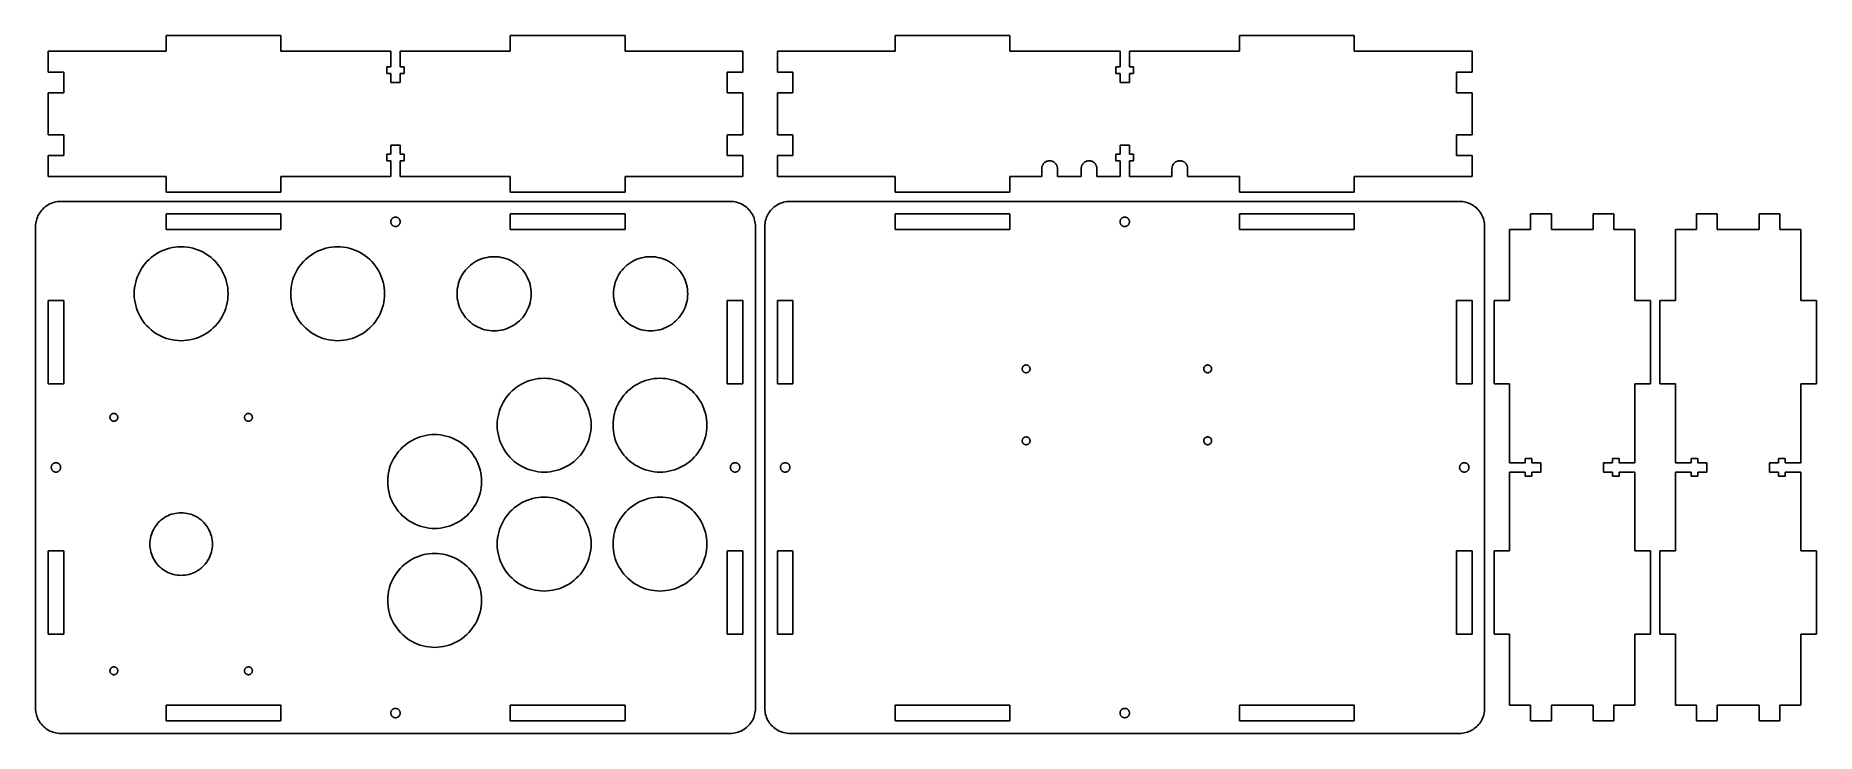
# Model space of a CAD drawing. Header units: metres. Extents: x 0 to 569, y 0 to 223.
import ezdxf

# ---------------------------------------------------------------- set-up
doc = ezdxf.new("R2010")
doc.units = ezdxf.units.M

msp = doc.modelspace()

# ---------------------------------------------------------------- linework, layer by layer
for p, q in [((78.3333, 223), (41.6667, 223)), ((41.6667, 223), (41.6667, 218.01)), ((78.3333, 218.01), (78.3333, 223)), ((188.333, 223), (151.667, 223)), ((151.667, 223), (151.667, 218.01)), ((188.333, 218.01), (188.333, 223)), ((311.333, 223), (274.667, 223)), ((274.667, 223), (274.667, 218.01)), ((311.333, 218.01), (311.333, 223)), ((421.333, 223), (384.667, 223)), ((384.667, 223), (384.667, 218.01)), ((421.333, 218.01), (421.333, 223)), ((41.6667, 218.01), (4, 218.01)), ((4, 218.01), (4, 211.333)), ((113.5, 218.01), (78.3333, 218.01)), ((113.5, 213), (113.5, 218.01)), ((151.667, 218.01), (116.5, 218.01)), ((116.5, 218.01), (116.5, 213)), ((226, 218.01), (188.333, 218.01)), ((226, 211.333), (226, 218.01)), ((274.667, 218.01), (237, 218.01)), ((237, 218.01), (237, 211.333)), ((346.5, 218.01), (311.333, 218.01)), ((346.5, 213), (346.5, 218.01)), ((384.667, 218.01), (349.5, 218.01)), ((349.5, 218.01), (349.5, 213)), ((459, 218.01), (421.333, 218.01)), ((459, 211.333), (459, 218.01)), ((4, 211.333), (8.98999, 211.333)), ((8.98999, 211.333), (8.98999, 204.667)), ((112.2, 210.9), (112.2, 213)), ((112.2, 213), (113.5, 213)), ((113.5, 210.9), (112.2, 210.9)), ((113.5, 208), (113.5, 210.9)), ((116.5, 213), (117.8, 213)), ((117.8, 210.9), (116.5, 210.9)), ((116.5, 210.9), (116.5, 208)), ((117.8, 213), (117.8, 210.9)), ((221.01, 204.667), (221.01, 211.333)), ((221.01, 211.333), (226, 211.333)), ((237, 211.333), (241.99, 211.333)), ((241.99, 211.333), (241.99, 204.667)), ((345.2, 210.9), (345.2, 213)), ((345.2, 213), (346.5, 213)), ((346.5, 210.9), (345.2, 210.9)), ((346.5, 208), (346.5, 210.9)), ((349.5, 213), (350.8, 213)), ((350.8, 210.9), (349.5, 210.9)), ((349.5, 210.9), (349.5, 208)), ((350.8, 213), (350.8, 210.9)), ((454.01, 204.667), (454.01, 211.333)), ((454.01, 211.333), (459, 211.333)), ((116.5, 208), (113.5, 208)), ((349.5, 208), (346.5, 208)), ((8.98999, 204.667), (4, 204.667)), ((4, 204.667), (4, 191.333)), ((226, 204.667), (221.01, 204.667)), ((226, 191.333), (226, 204.667)), ((241.99, 204.667), (237, 204.667)), ((237, 204.667), (237, 191.333)), ((459, 204.667), (454.01, 204.667)), ((459, 191.333), (459, 204.667)), ((4, 191.333), (8.98999, 191.333)), ((8.98999, 191.333), (8.98999, 184.667)), ((113.5, 185.1), (113.5, 188)), ((113.5, 188), (116.5, 188)), ((116.5, 188), (116.5, 185.1)), ((221.01, 184.667), (221.01, 191.333)), ((221.01, 191.333), (226, 191.333)), ((237, 191.333), (241.99, 191.333)), ((241.99, 191.333), (241.99, 184.667)), ((346.5, 185.1), (346.5, 188)), ((346.5, 188), (349.5, 188)), ((349.5, 188), (349.5, 185.1)), ((454.01, 184.667), (454.01, 191.333)), ((454.01, 191.333), (459, 191.333)), ((8.98999, 184.667), (4, 184.667)), ((4, 184.667), (4, 177.99)), ((112.2, 183), (112.2, 185.1)), ((112.2, 185.1), (113.5, 185.1)), ((113.5, 183), (112.2, 183)), ((113.5, 177.99), (113.5, 183)), ((116.5, 185.1), (117.8, 185.1)), ((117.8, 183), (116.5, 183)), ((116.5, 183), (116.5, 177.99)), ((117.8, 185.1), (117.8, 183)), ((226, 184.667), (221.01, 184.667)), ((226, 177.99), (226, 184.667)), ((241.99, 184.667), (237, 184.667)), ((237, 184.667), (237, 177.99)), ((321.977, 181.969), (322.074, 182.094)), ((322.074, 182.094), (322.178, 182.211)), ((322.178, 182.211), (322.289, 182.322)), ((322.289, 182.322), (322.406, 182.426)), ((322.406, 182.426), (322.531, 182.523)), ((322.531, 182.523), (322.66, 182.611)), ((322.66, 182.611), (322.796, 182.691)), ((322.796, 182.691), (322.936, 182.762)), ((322.936, 182.762), (323.08, 182.824)), ((323.08, 182.824), (323.227, 182.878)), ((323.227, 182.878), (323.378, 182.921)), ((323.378, 182.921), (323.532, 182.956)), ((323.532, 182.956), (323.687, 182.98)), ((323.687, 182.98), (323.843, 182.995)), ((323.843, 182.995), (324, 183)), ((324, 183), (324.157, 182.995)), ((324.157, 182.995), (324.313, 182.98)), ((324.313, 182.98), (324.468, 182.956)), ((324.468, 182.956), (324.622, 182.921)), ((324.622, 182.921), (324.773, 182.878)), ((324.773, 182.878), (324.92, 182.824)), ((324.92, 182.824), (325.064, 182.762)), ((325.064, 182.762), (325.204, 182.691)), ((325.204, 182.691), (325.34, 182.611)), ((325.34, 182.611), (325.469, 182.523)), ((325.469, 182.523), (325.594, 182.426)), ((325.594, 182.426), (325.711, 182.322)), ((325.711, 182.322), (325.822, 182.211)), ((325.822, 182.211), (325.926, 182.094)), ((325.926, 182.094), (326.023, 181.969)), ((334.577, 181.969), (334.674, 182.094)), ((334.674, 182.094), (334.778, 182.211)), ((334.778, 182.211), (334.889, 182.322)), ((334.889, 182.322), (335.006, 182.426)), ((335.006, 182.426), (335.131, 182.523)), ((335.131, 182.523), (335.26, 182.611)), ((335.26, 182.611), (335.396, 182.691)), ((335.396, 182.691), (335.536, 182.762)), ((335.536, 182.762), (335.68, 182.824)), ((335.68, 182.824), (335.827, 182.878)), ((335.827, 182.878), (335.978, 182.921)), ((335.978, 182.921), (336.132, 182.956)), ((336.132, 182.956), (336.287, 182.98)), ((336.287, 182.98), (336.443, 182.995)), ((336.443, 182.995), (336.6, 183)), ((336.6, 183), (336.757, 182.995)), ((336.757, 182.995), (336.913, 182.98)), ((336.913, 182.98), (337.068, 182.956)), ((337.068, 182.956), (337.222, 182.921)), ((337.222, 182.921), (337.373, 182.878)), ((337.373, 182.878), (337.52, 182.824)), ((337.52, 182.824), (337.664, 182.762)), ((337.664, 182.762), (337.804, 182.691)), ((337.804, 182.691), (337.94, 182.611)), ((337.94, 182.611), (338.069, 182.523)), ((338.069, 182.523), (338.194, 182.426)), ((338.194, 182.426), (338.311, 182.322)), ((338.311, 182.322), (338.422, 182.211)), ((338.422, 182.211), (338.526, 182.094)), ((338.526, 182.094), (338.623, 181.969)), ((345.2, 183), (345.2, 185.1)), ((345.2, 185.1), (346.5, 185.1)), ((346.5, 183), (345.2, 183)), ((346.5, 177.99), (346.5, 183)), ((349.5, 185.1), (350.8, 185.1)), ((350.8, 183), (349.5, 183)), ((349.5, 183), (349.5, 177.99)), ((350.8, 185.1), (350.8, 183)), ((363.577, 181.969), (363.674, 182.094)), ((363.674, 182.094), (363.778, 182.211)), ((363.778, 182.211), (363.889, 182.322)), ((363.889, 182.322), (364.006, 182.426)), ((364.006, 182.426), (364.131, 182.523)), ((364.131, 182.523), (364.26, 182.611)), ((364.26, 182.611), (364.396, 182.691)), ((364.396, 182.691), (364.536, 182.762)), ((364.536, 182.762), (364.68, 182.824)), ((364.68, 182.824), (364.827, 182.878)), ((364.827, 182.878), (364.978, 182.921)), ((364.978, 182.921), (365.132, 182.956)), ((365.132, 182.956), (365.287, 182.98)), ((365.287, 182.98), (365.443, 182.995)), ((365.443, 182.995), (365.6, 183)), ((365.6, 183), (365.757, 182.995)), ((365.757, 182.995), (365.913, 182.98)), ((365.913, 182.98), (366.068, 182.956)), ((366.068, 182.956), (366.222, 182.921)), ((366.222, 182.921), (366.373, 182.878)), ((366.373, 182.878), (366.52, 182.824)), ((366.52, 182.824), (366.664, 182.762)), ((366.664, 182.762), (366.804, 182.691)), ((366.804, 182.691), (366.94, 182.611)), ((366.94, 182.611), (367.069, 182.523)), ((367.069, 182.523), (367.194, 182.426)), ((367.194, 182.426), (367.311, 182.322)), ((367.311, 182.322), (367.422, 182.211)), ((367.422, 182.211), (367.526, 182.094)), ((367.526, 182.094), (367.623, 181.969)), ((459, 184.667), (454.01, 184.667)), ((459, 177.99), (459, 184.667)), ((4, 177.99), (41.6667, 177.99)), ((41.6667, 177.99), (41.6667, 173)), ((78.3333, 177.99), (113.5, 177.99)), ((78.3333, 173), (78.3333, 177.99)), ((116.5, 177.99), (151.667, 177.99)), ((151.667, 177.99), (151.667, 173)), ((188.333, 173), (188.333, 177.99)), ((188.333, 177.99), (226, 177.99)), ((237, 177.99), (274.667, 177.99)), ((274.667, 177.99), (274.667, 173)), ((311.333, 177.99), (321.5, 177.99)), ((311.333, 173), (311.333, 177.99)), ((321.5, 180.5), (321.505, 180.657)), ((321.5, 177.99), (321.5, 180.5)), ((321.505, 180.657), (321.52, 180.813)), ((321.52, 180.813), (321.544, 180.968)), ((321.544, 180.968), (321.579, 181.122)), ((321.579, 181.122), (321.622, 181.273)), ((321.622, 181.273), (321.676, 181.42)), ((321.676, 181.42), (321.738, 181.564)), ((321.738, 181.564), (321.809, 181.704)), ((321.809, 181.704), (321.889, 181.84)), ((321.889, 181.84), (321.977, 181.969)), ((326.023, 181.969), (326.111, 181.84)), ((326.111, 181.84), (326.191, 181.704)), ((326.191, 181.704), (326.262, 181.564)), ((326.262, 181.564), (326.324, 181.42)), ((326.324, 181.42), (326.378, 181.273)), ((326.378, 181.273), (326.421, 181.122)), ((326.421, 181.122), (326.456, 180.968)), ((326.456, 180.968), (326.48, 180.813)), ((326.48, 180.813), (326.495, 180.657)), ((326.495, 180.657), (326.5, 180.5)), ((326.5, 180.5), (326.5, 177.99)), ((326.5, 177.99), (334.1, 177.99)), ((334.1, 180.5), (334.105, 180.657)), ((334.1, 177.99), (334.1, 180.5)), ((334.105, 180.657), (334.12, 180.813)), ((334.12, 180.813), (334.144, 180.968)), ((334.144, 180.968), (334.179, 181.122)), ((334.179, 181.122), (334.222, 181.273)), ((334.222, 181.273), (334.276, 181.42)), ((334.276, 181.42), (334.338, 181.564)), ((334.338, 181.564), (334.409, 181.704)), ((334.409, 181.704), (334.489, 181.84)), ((334.489, 181.84), (334.577, 181.969)), ((338.623, 181.969), (338.711, 181.84)), ((338.711, 181.84), (338.791, 181.704)), ((338.791, 181.704), (338.862, 181.564)), ((338.862, 181.564), (338.924, 181.42)), ((338.924, 181.42), (338.978, 181.273)), ((338.978, 181.273), (339.021, 181.122)), ((339.021, 181.122), (339.056, 180.968)), ((339.056, 180.968), (339.08, 180.813)), ((339.08, 180.813), (339.095, 180.657)), ((339.095, 180.657), (339.1, 180.5)), ((339.1, 180.5), (339.1, 177.99)), ((339.1, 177.99), (346.5, 177.99)), ((349.5, 177.99), (363.1, 177.99)), ((363.1, 180.5), (363.105, 180.657)), ((363.1, 177.99), (363.1, 180.5)), ((363.105, 180.657), (363.12, 180.813)), ((363.12, 180.813), (363.144, 180.968)), ((363.144, 180.968), (363.179, 181.122)), ((363.179, 181.122), (363.222, 181.273)), ((363.222, 181.273), (363.276, 181.42)), ((363.276, 181.42), (363.338, 181.564)), ((363.338, 181.564), (363.409, 181.704)), ((363.409, 181.704), (363.489, 181.84)), ((363.489, 181.84), (363.577, 181.969)), ((367.623, 181.969), (367.711, 181.84)), ((367.711, 181.84), (367.791, 181.704)), ((367.791, 181.704), (367.862, 181.564)), ((367.862, 181.564), (367.924, 181.42)), ((367.924, 181.42), (367.978, 181.273)), ((367.978, 181.273), (368.021, 181.122)), ((368.021, 181.122), (368.056, 180.968)), ((368.056, 180.968), (368.08, 180.813)), ((368.08, 180.813), (368.095, 180.657)), ((368.095, 180.657), (368.1, 180.5)), ((368.1, 180.5), (368.1, 177.99)), ((368.1, 177.99), (384.667, 177.99)), ((384.667, 177.99), (384.667, 173)), ((421.333, 173), (421.333, 177.99)), ((421.333, 177.99), (459, 177.99)), ((41.6667, 173), (78.3333, 173)), ((151.667, 173), (188.333, 173)), ((274.667, 173), (311.333, 173)), ((384.667, 173), (421.333, 173)), ((0.7614, 165.406), (0.5618, 164.945)), ((0.98955, 165.854), (0.7614, 165.406)), ((1.24539, 166.287), (0.98955, 165.854)), ((1.52788, 166.702), (1.24539, 166.287)), ((1.83591, 167.099), (1.52788, 166.702)), ((2.16826, 167.476), (1.83591, 167.099)), ((2.52364, 167.832), (2.16826, 167.476)), ((2.90062, 168.164), (2.52364, 167.832)), ((3.29773, 168.472), (2.90062, 168.164)), ((3.71339, 168.755), (3.29773, 168.472)), ((4.14598, 169.01), (3.71339, 168.755)), ((4.59378, 169.239), (4.14598, 169.01)), ((5.05501, 169.438), (4.59378, 169.239)), ((5.52788, 169.608), (5.05501, 169.438)), ((6.01048, 169.749), (5.52788, 169.608)), ((6.50096, 169.858), (6.01048, 169.749)), ((6.99734, 169.937), (6.50096, 169.858)), ((7.49768, 169.984), (6.99734, 169.937)), ((8, 170), (7.49768, 169.984)), ((222, 170), (8, 170)), ((41.6667, 161), (41.6667, 166)), ((41.6667, 166), (78.3333, 166)), ((78.3333, 166), (78.3333, 161)), ((151.667, 161), (151.667, 166)), ((151.667, 166), (188.333, 166)), ((188.333, 166), (188.333, 161)), ((222.502, 169.984), (222, 170)), ((223.003, 169.937), (222.502, 169.984)), ((223.499, 169.858), (223.003, 169.937)), ((223.99, 169.749), (223.499, 169.858)), ((224.472, 169.608), (223.99, 169.749)), ((224.945, 169.438), (224.472, 169.608)), ((225.406, 169.239), (224.945, 169.438)), ((225.854, 169.01), (225.406, 169.239)), ((226.287, 168.755), (225.854, 169.01)), ((226.702, 168.472), (226.287, 168.755)), ((227.099, 168.164), (226.702, 168.472)), ((227.476, 167.832), (227.099, 168.164)), ((227.832, 167.476), (227.476, 167.832)), ((228.164, 167.099), (227.832, 167.476)), ((228.472, 166.702), (228.164, 167.099)), ((228.755, 166.287), (228.472, 166.702)), ((229.01, 165.854), (228.755, 166.287)), ((229.239, 165.406), (229.01, 165.854)), ((229.438, 164.945), (229.239, 165.406)), ((233.761, 165.406), (233.562, 164.945)), ((233.99, 165.854), (233.761, 165.406)), ((234.245, 166.287), (233.99, 165.854)), ((234.528, 166.702), (234.245, 166.287)), ((234.836, 167.099), (234.528, 166.702)), ((235.168, 167.476), (234.836, 167.099)), ((235.524, 167.832), (235.168, 167.476)), ((235.901, 168.164), (235.524, 167.832)), ((236.298, 168.472), (235.901, 168.164)), ((236.713, 168.755), (236.298, 168.472)), ((237.146, 169.01), (236.713, 168.755)), ((237.594, 169.239), (237.146, 169.01)), ((238.055, 169.438), (237.594, 169.239)), ((238.528, 169.608), (238.055, 169.438)), ((239.01, 169.749), (238.528, 169.608)), ((239.501, 169.858), (239.01, 169.749)), ((239.997, 169.937), (239.501, 169.858)), ((240.498, 169.984), (239.997, 169.937)), ((241, 170), (240.498, 169.984)), ((455, 170), (241, 170)), ((274.667, 161), (274.667, 166)), ((274.667, 166), (311.333, 166)), ((311.333, 166), (311.333, 161)), ((384.667, 161), (384.667, 166)), ((384.667, 166), (421.333, 166)), ((421.333, 166), (421.333, 161)), ((455.502, 169.984), (455, 170)), ((456.003, 169.937), (455.502, 169.984)), ((456.499, 169.858), (456.003, 169.937)), ((456.99, 169.749), (456.499, 169.858)), ((457.472, 169.608), (456.99, 169.749)), ((457.945, 169.438), (457.472, 169.608)), ((458.406, 169.239), (457.945, 169.438)), ((458.854, 169.01), (458.406, 169.239)), ((459.287, 168.755), (458.854, 169.01)), ((459.702, 168.472), (459.287, 168.755)), ((460.099, 168.164), (459.702, 168.472)), ((460.476, 167.832), (460.099, 168.164)), ((460.832, 167.476), (460.476, 167.832)), ((461.164, 167.099), (460.832, 167.476)), ((461.472, 166.702), (461.164, 167.099)), ((461.755, 166.287), (461.472, 166.702)), ((462.01, 165.854), (461.755, 166.287)), ((462.239, 165.406), (462.01, 165.854)), ((462.438, 164.945), (462.239, 165.406)), ((484.333, 166), (477.667, 166)), ((477.667, 166), (477.667, 161.01)), ((484.333, 161.01), (484.333, 166)), ((504.333, 166), (497.667, 166)), ((497.667, 166), (497.667, 161.01)), ((504.333, 161.01), (504.333, 166)), ((537.333, 166), (530.667, 166)), ((530.667, 166), (530.667, 161.01)), ((537.333, 161.01), (537.333, 166)), ((557.333, 166), (550.667, 166)), ((550.667, 166), (550.667, 161.01)), ((557.333, 161.01), (557.333, 166)), ((0.01579, 162.502), (0, 162)), ((0, 162), (0, 8)), ((0.0631, 163.003), (0.01579, 162.502)), ((0.14171, 163.499), (0.0631, 163.003)), ((0.25134, 163.99), (0.14171, 163.499)), ((0.39156, 164.472), (0.25134, 163.99)), ((0.5618, 164.945), (0.39156, 164.472)), ((78.3333, 161), (41.6667, 161)), ((113.5, 163.5), (113.503, 163.594)), ((113.503, 163.406), (113.5, 163.5)), ((113.503, 163.594), (113.512, 163.688)), ((113.512, 163.312), (113.503, 163.406)), ((113.512, 163.688), (113.527, 163.781)), ((113.527, 163.219), (113.512, 163.312)), ((113.527, 163.781), (113.547, 163.873)), ((113.547, 163.127), (113.527, 163.219)), ((113.547, 163.873), (113.573, 163.964)), ((113.573, 163.036), (113.547, 163.127)), ((113.573, 163.964), (113.605, 164.052)), ((113.605, 162.948), (113.573, 163.036)), ((113.605, 164.052), (113.643, 164.139)), ((113.643, 162.861), (113.605, 162.948)), ((113.643, 164.139), (113.686, 164.223)), ((113.686, 162.777), (113.643, 162.861)), ((113.686, 164.223), (113.734, 164.304)), ((113.734, 162.696), (113.686, 162.777)), ((113.734, 164.304), (113.786, 164.382)), ((113.786, 162.618), (113.734, 162.696)), ((113.786, 164.382), (113.844, 164.456)), ((113.844, 162.544), (113.786, 162.618)), ((113.844, 164.456), (113.907, 164.527)), ((113.907, 162.473), (113.844, 162.544)), ((113.907, 164.527), (113.973, 164.593)), ((113.973, 162.407), (113.907, 162.473)), ((113.973, 164.593), (114.044, 164.656)), ((114.044, 162.344), (113.973, 162.407)), ((114.044, 164.656), (114.118, 164.714)), ((114.118, 162.286), (114.044, 162.344)), ((114.118, 164.714), (114.196, 164.766)), ((114.196, 162.234), (114.118, 162.286)), ((114.196, 164.766), (114.277, 164.814)), ((114.277, 162.186), (114.196, 162.234)), ((114.277, 164.814), (114.361, 164.857)), ((114.361, 162.143), (114.277, 162.186)), ((114.361, 164.857), (114.448, 164.895)), ((114.448, 162.105), (114.361, 162.143)), ((114.448, 164.895), (114.536, 164.927)), ((114.536, 162.073), (114.448, 162.105)), ((114.536, 164.927), (114.627, 164.953)), ((114.627, 162.047), (114.536, 162.073)), ((114.627, 164.953), (114.719, 164.973)), ((114.719, 162.027), (114.627, 162.047)), ((114.719, 164.973), (114.812, 164.988)), ((114.812, 162.012), (114.719, 162.027)), ((114.812, 164.988), (114.906, 164.997)), ((114.906, 162.003), (114.812, 162.012)), ((114.906, 164.997), (115, 165)), ((115, 162), (114.906, 162.003)), ((115, 165), (115.094, 164.997)), ((115.094, 162.003), (115, 162)), ((115.094, 164.997), (115.188, 164.988)), ((115.188, 162.012), (115.094, 162.003)), ((115.188, 164.988), (115.281, 164.973)), ((115.281, 162.027), (115.188, 162.012)), ((115.281, 164.973), (115.373, 164.953)), ((115.373, 162.047), (115.281, 162.027)), ((115.373, 164.953), (115.464, 164.927)), ((115.464, 162.073), (115.373, 162.047)), ((115.464, 164.927), (115.552, 164.895)), ((115.552, 162.105), (115.464, 162.073)), ((115.552, 164.895), (115.639, 164.857)), ((115.639, 162.143), (115.552, 162.105)), ((115.639, 164.857), (115.723, 164.814)), ((115.723, 162.186), (115.639, 162.143)), ((115.723, 164.814), (115.804, 164.766)), ((115.804, 162.234), (115.723, 162.186)), ((115.804, 164.766), (115.882, 164.714)), ((115.882, 162.286), (115.804, 162.234)), ((115.882, 164.714), (115.956, 164.656)), ((115.956, 162.344), (115.882, 162.286)), ((115.956, 164.656), (116.027, 164.593)), ((116.027, 162.407), (115.956, 162.344)), ((116.027, 164.593), (116.093, 164.527)), ((116.093, 162.473), (116.027, 162.407)), ((116.093, 164.527), (116.156, 164.456)), ((116.156, 162.544), (116.093, 162.473)), ((116.156, 164.456), (116.214, 164.382)), ((116.214, 162.618), (116.156, 162.544)), ((116.214, 164.382), (116.266, 164.304)), ((116.266, 162.696), (116.214, 162.618)), ((116.266, 164.304), (116.314, 164.223)), ((116.314, 162.777), (116.266, 162.696)), ((116.314, 164.223), (116.357, 164.139)), ((116.357, 162.861), (116.314, 162.777)), ((116.357, 164.139), (116.395, 164.052)), ((116.395, 162.948), (116.357, 162.861)), ((116.395, 164.052), (116.427, 163.964)), ((116.427, 163.036), (116.395, 162.948)), ((116.427, 163.964), (116.453, 163.873)), ((116.453, 163.127), (116.427, 163.036)), ((116.453, 163.873), (116.473, 163.781)), ((116.473, 163.219), (116.453, 163.127)), ((116.473, 163.781), (116.488, 163.688)), ((116.488, 163.312), (116.473, 163.219)), ((116.488, 163.688), (116.497, 163.594)), ((116.497, 163.406), (116.488, 163.312)), ((116.497, 163.594), (116.5, 163.5)), ((116.5, 163.5), (116.497, 163.406)), ((188.333, 161), (151.667, 161)), ((229.608, 164.472), (229.438, 164.945)), ((229.749, 163.99), (229.608, 164.472)), ((229.858, 163.499), (229.749, 163.99)), ((229.937, 163.003), (229.858, 163.499)), ((229.984, 162.502), (229.937, 163.003)), ((230, 162), (229.984, 162.502)), ((230, 8), (230, 162)), ((233.016, 162.502), (233, 162)), ((233, 162), (233, 8)), ((233.063, 163.003), (233.016, 162.502)), ((233.142, 163.499), (233.063, 163.003)), ((233.251, 163.99), (233.142, 163.499)), ((233.392, 164.472), (233.251, 163.99)), ((233.562, 164.945), (233.392, 164.472)), ((311.333, 161), (274.667, 161)), ((346.5, 163.5), (346.503, 163.594)), ((346.503, 163.406), (346.5, 163.5)), ((346.503, 163.594), (346.512, 163.688)), ((346.512, 163.312), (346.503, 163.406)), ((346.512, 163.688), (346.527, 163.781)), ((346.527, 163.219), (346.512, 163.312)), ((346.527, 163.781), (346.547, 163.873)), ((346.547, 163.127), (346.527, 163.219)), ((346.547, 163.873), (346.573, 163.964)), ((346.573, 163.036), (346.547, 163.127)), ((346.573, 163.964), (346.605, 164.052)), ((346.605, 162.948), (346.573, 163.036)), ((346.605, 164.052), (346.643, 164.139)), ((346.643, 162.861), (346.605, 162.948)), ((346.643, 164.139), (346.686, 164.223)), ((346.686, 162.777), (346.643, 162.861)), ((346.686, 164.223), (346.734, 164.304)), ((346.734, 162.696), (346.686, 162.777)), ((346.734, 164.304), (346.786, 164.382)), ((346.786, 162.618), (346.734, 162.696)), ((346.786, 164.382), (346.844, 164.456)), ((346.844, 162.544), (346.786, 162.618)), ((346.844, 164.456), (346.907, 164.527)), ((346.907, 162.473), (346.844, 162.544)), ((346.907, 164.527), (346.973, 164.593)), ((346.973, 162.407), (346.907, 162.473)), ((346.973, 164.593), (347.044, 164.656)), ((347.044, 162.344), (346.973, 162.407)), ((347.044, 164.656), (347.118, 164.714)), ((347.118, 162.286), (347.044, 162.344)), ((347.118, 164.714), (347.196, 164.766)), ((347.196, 162.234), (347.118, 162.286)), ((347.196, 164.766), (347.277, 164.814)), ((347.277, 162.186), (347.196, 162.234)), ((347.277, 164.814), (347.361, 164.857)), ((347.361, 162.143), (347.277, 162.186)), ((347.361, 164.857), (347.448, 164.895)), ((347.448, 162.105), (347.361, 162.143)), ((347.448, 164.895), (347.536, 164.927)), ((347.536, 162.073), (347.448, 162.105)), ((347.536, 164.927), (347.627, 164.953)), ((347.627, 162.047), (347.536, 162.073)), ((347.627, 164.953), (347.719, 164.973)), ((347.719, 162.027), (347.627, 162.047)), ((347.719, 164.973), (347.812, 164.988)), ((347.812, 162.012), (347.719, 162.027)), ((347.812, 164.988), (347.906, 164.997)), ((347.906, 162.003), (347.812, 162.012)), ((347.906, 164.997), (348, 165)), ((348, 162), (347.906, 162.003)), ((348, 165), (348.094, 164.997)), ((348.094, 162.003), (348, 162)), ((348.094, 164.997), (348.188, 164.988)), ((348.188, 162.012), (348.094, 162.003)), ((348.188, 164.988), (348.281, 164.973)), ((348.281, 162.027), (348.188, 162.012)), ((348.281, 164.973), (348.373, 164.953)), ((348.373, 162.047), (348.281, 162.027)), ((348.373, 164.953), (348.464, 164.927)), ((348.464, 162.073), (348.373, 162.047)), ((348.464, 164.927), (348.552, 164.895)), ((348.552, 162.105), (348.464, 162.073)), ((348.552, 164.895), (348.639, 164.857)), ((348.639, 162.143), (348.552, 162.105)), ((348.639, 164.857), (348.723, 164.814)), ((348.723, 162.186), (348.639, 162.143)), ((348.723, 164.814), (348.804, 164.766)), ((348.804, 162.234), (348.723, 162.186)), ((348.804, 164.766), (348.882, 164.714)), ((348.882, 162.286), (348.804, 162.234)), ((348.882, 164.714), (348.956, 164.656)), ((348.956, 162.344), (348.882, 162.286)), ((348.956, 164.656), (349.027, 164.593)), ((349.027, 162.407), (348.956, 162.344)), ((349.027, 164.593), (349.093, 164.527)), ((349.093, 162.473), (349.027, 162.407)), ((349.093, 164.527), (349.156, 164.456)), ((349.156, 162.544), (349.093, 162.473)), ((349.156, 164.456), (349.214, 164.382)), ((349.214, 162.618), (349.156, 162.544)), ((349.214, 164.382), (349.266, 164.304)), ((349.266, 162.696), (349.214, 162.618)), ((349.266, 164.304), (349.314, 164.223)), ((349.314, 162.777), (349.266, 162.696)), ((349.314, 164.223), (349.357, 164.139)), ((349.357, 162.861), (349.314, 162.777)), ((349.357, 164.139), (349.395, 164.052)), ((349.395, 162.948), (349.357, 162.861)), ((349.395, 164.052), (349.427, 163.964)), ((349.427, 163.036), (349.395, 162.948)), ((349.427, 163.964), (349.453, 163.873)), ((349.453, 163.127), (349.427, 163.036)), ((349.453, 163.873), (349.473, 163.781)), ((349.473, 163.219), (349.453, 163.127)), ((349.473, 163.781), (349.488, 163.688)), ((349.488, 163.312), (349.473, 163.219)), ((349.488, 163.688), (349.497, 163.594)), ((349.497, 163.406), (349.488, 163.312)), ((349.497, 163.594), (349.5, 163.5)), ((349.5, 163.5), (349.497, 163.406)), ((421.333, 161), (384.667, 161)), ((462.608, 164.472), (462.438, 164.945)), ((462.749, 163.99), (462.608, 164.472)), ((462.858, 163.499), (462.749, 163.99)), ((462.937, 163.003), (462.858, 163.499)), ((462.984, 162.502), (462.937, 163.003)), ((463, 162), (462.984, 162.502)), ((463, 8), (463, 162)), ((477.667, 161.01), (470.99, 161.01)), ((470.99, 161.01), (470.99, 138.333)), ((497.667, 161.01), (484.333, 161.01)), ((511.01, 161.01), (504.333, 161.01)), ((511.01, 138.333), (511.01, 161.01)), ((530.667, 161.01), (523.99, 161.01)), ((523.99, 161.01), (523.99, 138.333)), ((550.667, 161.01), (537.333, 161.01)), ((564.01, 161.01), (557.333, 161.01)), ((564.01, 138.333), (564.01, 161.01)), ((38.4626, 153.165), (39.2737, 153.645)), ((39.2737, 153.645), (40.1133, 154.072)), ((40.1133, 154.072), (40.9781, 154.447)), ((40.9781, 154.447), (41.8647, 154.766)), ((41.8647, 154.766), (42.7697, 155.029)), ((42.7697, 155.029), (43.6893, 155.234)), ((43.6893, 155.234), (44.62, 155.382)), ((44.62, 155.382), (45.5582, 155.47)), ((45.5582, 155.47), (46.5, 155.5)), ((46.5, 155.5), (47.4418, 155.47)), ((47.4418, 155.47), (48.38, 155.382)), ((48.38, 155.382), (49.3107, 155.234)), ((49.3107, 155.234), (50.2303, 155.029)), ((50.2303, 155.029), (51.1353, 154.766)), ((51.1353, 154.766), (52.0219, 154.447)), ((52.0219, 154.447), (52.8867, 154.072)), ((52.8867, 154.072), (53.7263, 153.645)), ((53.7263, 153.645), (54.5374, 153.165)), ((88.4626, 153.165), (89.2737, 153.645)), ((89.2737, 153.645), (90.1133, 154.072)), ((90.1133, 154.072), (90.9781, 154.447)), ((90.9781, 154.447), (91.8647, 154.766)), ((91.8647, 154.766), (92.7696, 155.029)), ((92.7696, 155.029), (93.6893, 155.234)), ((93.6893, 155.234), (94.62, 155.382)), ((94.62, 155.382), (95.5581, 155.47)), ((95.5581, 155.47), (96.5, 155.5)), ((96.5, 155.5), (97.4418, 155.47)), ((97.4418, 155.47), (98.38, 155.382)), ((98.38, 155.382), (99.3107, 155.234)), ((99.3107, 155.234), (100.23, 155.029)), ((100.23, 155.029), (101.135, 154.766)), ((101.135, 154.766), (102.022, 154.447)), ((102.022, 154.447), (102.887, 154.072)), ((102.887, 154.072), (103.726, 153.645)), ((103.726, 153.645), (104.537, 153.165)), ((33.3554, 147.726), (33.8351, 148.537)), ((33.8351, 148.537), (34.3647, 149.317)), ((34.3647, 149.317), (34.9423, 150.061)), ((34.9423, 150.061), (35.5655, 150.768)), ((35.5655, 150.768), (36.2318, 151.435)), ((36.2318, 151.435), (36.9386, 152.058)), ((36.9386, 152.058), (37.6832, 152.635)), ((37.6832, 152.635), (38.4626, 153.165)), ((54.5374, 153.165), (55.3168, 152.635)), ((55.3168, 152.635), (56.0614, 152.058)), ((56.0614, 152.058), (56.7682, 151.435)), ((56.7682, 151.435), (57.4345, 150.768)), ((57.4345, 150.768), (58.0577, 150.061)), ((58.0577, 150.061), (58.6353, 149.317)), ((58.6353, 149.317), (59.1649, 148.537)), ((59.1649, 148.537), (59.6446, 147.726)), ((83.3554, 147.726), (83.8351, 148.537)), ((83.8351, 148.537), (84.3647, 149.317)), ((84.3647, 149.317), (84.9423, 150.061)), ((84.9423, 150.061), (85.5655, 150.768)), ((85.5655, 150.768), (86.2318, 151.435)), ((86.2318, 151.435), (86.9386, 152.058)), ((86.9386, 152.058), (87.6832, 152.635)), ((87.6832, 152.635), (88.4626, 153.165)), ((104.537, 153.165), (105.317, 152.635)), ((105.317, 152.635), (106.061, 152.058)), ((106.061, 152.058), (106.768, 151.435)), ((106.768, 151.435), (107.435, 150.768)), ((107.435, 150.768), (108.058, 150.061)), ((108.058, 150.061), (108.635, 149.317)), ((108.635, 149.317), (109.165, 148.537)), ((109.165, 148.537), (109.645, 147.726)), ((136.913, 147.465), (137.369, 148.053)), ((137.369, 148.053), (137.862, 148.612)), ((137.862, 148.612), (138.388, 149.138)), ((138.388, 149.138), (138.947, 149.631)), ((138.947, 149.631), (139.535, 150.087)), ((139.535, 150.087), (140.15, 150.505)), ((140.15, 150.505), (140.791, 150.884)), ((140.791, 150.884), (141.455, 151.222)), ((141.455, 151.222), (142.138, 151.518)), ((142.138, 151.518), (142.838, 151.77)), ((142.838, 151.77), (143.553, 151.978)), ((143.553, 151.978), (144.28, 152.14)), ((144.28, 152.14), (145.015, 152.257)), ((145.015, 152.257), (145.756, 152.327)), ((145.756, 152.327), (146.5, 152.35)), ((146.5, 152.35), (147.244, 152.327)), ((147.244, 152.327), (147.985, 152.257)), ((147.985, 152.257), (148.72, 152.14)), ((148.72, 152.14), (149.447, 151.978)), ((149.447, 151.978), (150.162, 151.77)), ((150.162, 151.77), (150.862, 151.518)), ((150.862, 151.518), (151.545, 151.222)), ((151.545, 151.222), (152.209, 150.884)), ((152.209, 150.884), (152.85, 150.505)), ((152.85, 150.505), (153.465, 150.087)), ((153.465, 150.087), (154.053, 149.631)), ((154.053, 149.631), (154.612, 149.138)), ((154.612, 149.138), (155.138, 148.612)), ((155.138, 148.612), (155.631, 148.053)), ((155.631, 148.053), (156.087, 147.465)), ((186.913, 147.465), (187.369, 148.053)), ((187.369, 148.053), (187.862, 148.612)), ((187.862, 148.612), (188.388, 149.138)), ((188.388, 149.138), (188.947, 149.631)), ((188.947, 149.631), (189.535, 150.087)), ((189.535, 150.087), (190.15, 150.505)), ((190.15, 150.505), (190.791, 150.884)), ((190.791, 150.884), (191.455, 151.222)), ((191.455, 151.222), (192.138, 151.518)), ((192.138, 151.518), (192.838, 151.77)), ((192.838, 151.77), (193.553, 151.978)), ((193.553, 151.978), (194.28, 152.14)), ((194.28, 152.14), (195.015, 152.257)), ((195.015, 152.257), (195.756, 152.327)), ((195.756, 152.327), (196.5, 152.35)), ((196.5, 152.35), (197.244, 152.327)), ((197.244, 152.327), (197.985, 152.257)), ((197.985, 152.257), (198.72, 152.14)), ((198.72, 152.14), (199.447, 151.978)), ((199.447, 151.978), (200.162, 151.77)), ((200.162, 151.77), (200.862, 151.518)), ((200.862, 151.518), (201.545, 151.222)), ((201.545, 151.222), (202.209, 150.884)), ((202.209, 150.884), (202.85, 150.505)), ((202.85, 150.505), (203.465, 150.087)), ((203.465, 150.087), (204.053, 149.631)), ((204.053, 149.631), (204.612, 149.138)), ((204.612, 149.138), (205.138, 148.612)), ((205.138, 148.612), (205.631, 148.053)), ((205.631, 148.053), (206.087, 147.465)), ((31.5296, 141.442), (31.6183, 142.38)), ((31.6183, 142.38), (31.7657, 143.311)), ((31.7657, 143.311), (31.9713, 144.23)), ((31.9713, 144.23), (32.2342, 145.135)), ((32.2342, 145.135), (32.5534, 146.022)), ((32.5534, 146.022), (32.9276, 146.887)), ((32.9276, 146.887), (33.3554, 147.726)), ((59.6446, 147.726), (60.0724, 146.887)), ((60.0724, 146.887), (60.4466, 146.022)), ((60.4466, 146.022), (60.7658, 145.135)), ((60.7658, 145.135), (61.0287, 144.23)), ((61.0287, 144.23), (61.2343, 143.311)), ((61.2343, 143.311), (61.3817, 142.38)), ((61.3817, 142.38), (61.4704, 141.442)), ((81.5296, 141.442), (81.6183, 142.38)), ((81.6183, 142.38), (81.7657, 143.311)), ((81.7657, 143.311), (81.9713, 144.23)), ((81.9713, 144.23), (82.2341, 145.135)), ((82.2341, 145.135), (82.5533, 146.022)), ((82.5533, 146.022), (82.9276, 146.887)), ((82.9276, 146.887), (83.3554, 147.726)), ((109.645, 147.726), (110.072, 146.887)), ((110.072, 146.887), (110.447, 146.022)), ((110.447, 146.022), (110.766, 145.135)), ((110.766, 145.135), (111.029, 144.23)), ((111.029, 144.23), (111.234, 143.311)), ((111.234, 143.311), (111.382, 142.38)), ((111.382, 142.38), (111.47, 141.442)), ((134.743, 141.985), (134.86, 142.72)), ((134.86, 142.72), (135.022, 143.447)), ((135.022, 143.447), (135.23, 144.162)), ((135.23, 144.162), (135.482, 144.862)), ((135.482, 144.862), (135.778, 145.545)), ((135.778, 145.545), (136.116, 146.209)), ((136.116, 146.209), (136.495, 146.85)), ((136.495, 146.85), (136.913, 147.465)), ((156.087, 147.465), (156.505, 146.85)), ((156.505, 146.85), (156.884, 146.209)), ((156.884, 146.209), (157.222, 145.545)), ((157.222, 145.545), (157.518, 144.862)), ((157.518, 144.862), (157.77, 144.162)), ((157.77, 144.162), (157.978, 143.447)), ((157.978, 143.447), (158.14, 142.72)), ((158.14, 142.72), (158.257, 141.985)), ((184.743, 141.985), (184.86, 142.72)), ((184.86, 142.72), (185.022, 143.447)), ((185.022, 143.447), (185.23, 144.162)), ((185.23, 144.162), (185.482, 144.862)), ((185.482, 144.862), (185.778, 145.545)), ((185.778, 145.545), (186.116, 146.209)), ((186.116, 146.209), (186.495, 146.85)), ((186.495, 146.85), (186.913, 147.465)), ((206.087, 147.465), (206.505, 146.85)), ((206.505, 146.85), (206.884, 146.209)), ((206.884, 146.209), (207.222, 145.545)), ((207.222, 145.545), (207.518, 144.862)), ((207.518, 144.862), (207.77, 144.162)), ((207.77, 144.162), (207.978, 143.447)), ((207.978, 143.447), (208.14, 142.72)), ((208.14, 142.72), (208.257, 141.985)), ((4, 111.667), (4, 138.333)), ((4, 138.333), (9, 138.333)), ((9, 138.333), (9, 111.667)), ((31.5, 140.5), (31.5296, 141.442)), ((31.5296, 139.558), (31.5, 140.5)), ((31.6183, 138.62), (31.5296, 139.558)), ((31.7657, 137.689), (31.6183, 138.62)), ((31.9713, 136.77), (31.7657, 137.689)), ((32.2342, 135.865), (31.9713, 136.77)), ((61.0287, 136.77), (60.7658, 135.865)), ((61.2343, 137.689), (61.0287, 136.77)), ((61.3817, 138.62), (61.2343, 137.689)), ((61.4704, 139.558), (61.3817, 138.62)), ((61.4704, 141.442), (61.5, 140.5)), ((61.5, 140.5), (61.4704, 139.558)), ((81.5, 140.5), (81.5296, 141.442)), ((81.5296, 139.558), (81.5, 140.5)), ((81.6183, 138.62), (81.5296, 139.558)), ((81.7657, 137.689), (81.6183, 138.62)), ((81.9713, 136.77), (81.7657, 137.689)), ((82.2341, 135.865), (81.9713, 136.77)), ((111.029, 136.77), (110.766, 135.865)), ((111.234, 137.689), (111.029, 136.77)), ((111.382, 138.62), (111.234, 137.689)), ((111.47, 139.558), (111.382, 138.62)), ((111.47, 141.442), (111.5, 140.5)), ((111.5, 140.5), (111.47, 139.558)), ((134.65, 140.5), (134.673, 141.244)), ((134.673, 139.756), (134.65, 140.5)), ((134.673, 141.244), (134.743, 141.985)), ((134.743, 139.015), (134.673, 139.756)), ((134.86, 138.28), (134.743, 139.015)), ((135.022, 137.553), (134.86, 138.28)), ((135.23, 136.838), (135.022, 137.553)), ((135.482, 136.138), (135.23, 136.838)), ((157.77, 136.838), (157.518, 136.138)), ((157.978, 137.553), (157.77, 136.838)), ((158.14, 138.28), (157.978, 137.553)), ((158.257, 139.015), (158.14, 138.28)), ((158.257, 141.985), (158.327, 141.244)), ((158.327, 139.756), (158.257, 139.015)), ((158.327, 141.244), (158.35, 140.5)), ((158.35, 140.5), (158.327, 139.756)), ((184.65, 140.5), (184.673, 141.244)), ((184.673, 139.756), (184.65, 140.5)), ((184.673, 141.244), (184.743, 141.985)), ((184.743, 139.015), (184.673, 139.756)), ((184.86, 138.28), (184.743, 139.015)), ((185.022, 137.553), (184.86, 138.28)), ((185.23, 136.838), (185.022, 137.553)), ((185.482, 136.138), (185.23, 136.838)), ((207.77, 136.838), (207.518, 136.138)), ((207.978, 137.553), (207.77, 136.838)), ((208.14, 138.28), (207.978, 137.553)), ((208.257, 139.015), (208.14, 138.28)), ((208.257, 141.985), (208.327, 141.244)), ((208.327, 139.756), (208.257, 139.015)), ((208.327, 141.244), (208.35, 140.5)), ((208.35, 140.5), (208.327, 139.756)), ((221, 111.667), (221, 138.333)), ((221, 138.333), (226, 138.333)), ((226, 138.333), (226, 111.667)), ((237, 111.667), (237, 138.333)), ((237, 138.333), (242, 138.333)), ((242, 138.333), (242, 111.667)), ((454, 111.667), (454, 138.333)), ((454, 138.333), (459, 138.333)), ((459, 138.333), (459, 111.667)), ((470.99, 138.333), (466, 138.333)), ((466, 138.333), (466, 111.667)), ((516, 138.333), (511.01, 138.333)), ((516, 111.667), (516, 138.333)), ((523.99, 138.333), (519, 138.333)), ((519, 138.333), (519, 111.667)), ((569, 138.333), (564.01, 138.333)), ((569, 111.667), (569, 138.333)), ((32.5534, 134.978), (32.2342, 135.865)), ((32.9276, 134.113), (32.5534, 134.978)), ((33.3554, 133.274), (32.9276, 134.113)), ((33.8351, 132.463), (33.3554, 133.274)), ((34.3647, 131.683), (33.8351, 132.463)), ((34.9423, 130.939), (34.3647, 131.683)), ((35.5655, 130.232), (34.9423, 130.939)), ((58.0577, 130.939), (57.4345, 130.232)), ((58.6353, 131.683), (58.0577, 130.939)), ((59.1649, 132.463), (58.6353, 131.683)), ((59.6446, 133.274), (59.1649, 132.463)), ((60.0724, 134.113), (59.6446, 133.274)), ((60.4466, 134.978), (60.0724, 134.113)), ((60.7658, 135.865), (60.4466, 134.978)), ((82.5533, 134.978), (82.2341, 135.865)), ((82.9276, 134.113), (82.5533, 134.978)), ((83.3554, 133.274), (82.9276, 134.113)), ((83.8351, 132.463), (83.3554, 133.274)), ((84.3647, 131.683), (83.8351, 132.463)), ((84.9423, 130.939), (84.3647, 131.683)), ((85.5655, 130.232), (84.9423, 130.939)), ((108.058, 130.939), (107.435, 130.232)), ((108.635, 131.683), (108.058, 130.939)), ((109.165, 132.463), (108.635, 131.683)), ((109.645, 133.274), (109.165, 132.463)), ((110.072, 134.113), (109.645, 133.274)), ((110.447, 134.978), (110.072, 134.113)), ((110.766, 135.865), (110.447, 134.978)), ((135.778, 135.455), (135.482, 136.138)), ((136.116, 134.791), (135.778, 135.455)), ((136.495, 134.15), (136.116, 134.791)), ((136.913, 133.535), (136.495, 134.15)), ((137.369, 132.947), (136.913, 133.535)), ((137.862, 132.388), (137.369, 132.947)), ((138.388, 131.862), (137.862, 132.388)), ((138.947, 131.369), (138.388, 131.862)), ((139.535, 130.913), (138.947, 131.369)), ((140.15, 130.495), (139.535, 130.913)), ((153.465, 130.913), (152.85, 130.495)), ((154.053, 131.369), (153.465, 130.913)), ((154.612, 131.862), (154.053, 131.369)), ((155.138, 132.388), (154.612, 131.862)), ((155.631, 132.947), (155.138, 132.388)), ((156.087, 133.535), (155.631, 132.947)), ((156.505, 134.15), (156.087, 133.535)), ((156.884, 134.791), (156.505, 134.15)), ((157.222, 135.455), (156.884, 134.791)), ((157.518, 136.138), (157.222, 135.455)), ((185.778, 135.455), (185.482, 136.138)), ((186.116, 134.791), (185.778, 135.455)), ((186.495, 134.15), (186.116, 134.791)), ((186.913, 133.535), (186.495, 134.15)), ((187.369, 132.947), (186.913, 133.535)), ((187.862, 132.388), (187.369, 132.947)), ((188.388, 131.862), (187.862, 132.388)), ((188.947, 131.369), (188.388, 131.862)), ((189.535, 130.913), (188.947, 131.369)), ((190.15, 130.495), (189.535, 130.913)), ((203.465, 130.913), (202.85, 130.495)), ((204.053, 131.369), (203.465, 130.913)), ((204.612, 131.862), (204.053, 131.369)), ((205.138, 132.388), (204.612, 131.862)), ((205.631, 132.947), (205.138, 132.388)), ((206.087, 133.535), (205.631, 132.947)), ((206.505, 134.15), (206.087, 133.535)), ((206.884, 134.791), (206.505, 134.15)), ((207.222, 135.455), (206.884, 134.791)), ((207.518, 136.138), (207.222, 135.455)), ((36.2318, 129.565), (35.5655, 130.232)), ((36.9386, 128.942), (36.2318, 129.565)), ((37.6832, 128.365), (36.9386, 128.942)), ((38.4626, 127.835), (37.6832, 128.365)), ((39.2737, 127.355), (38.4626, 127.835)), ((40.1133, 126.928), (39.2737, 127.355)), ((40.9781, 126.553), (40.1133, 126.928)), ((41.8647, 126.234), (40.9781, 126.553)), ((42.7697, 125.971), (41.8647, 126.234)), ((43.6893, 125.766), (42.7697, 125.971)), ((44.62, 125.618), (43.6893, 125.766)), ((45.5582, 125.53), (44.62, 125.618)), ((46.5, 125.5), (45.5582, 125.53)), ((47.4418, 125.53), (46.5, 125.5)), ((48.38, 125.618), (47.4418, 125.53)), ((49.3107, 125.766), (48.38, 125.618)), ((50.2303, 125.971), (49.3107, 125.766)), ((51.1353, 126.234), (50.2303, 125.971)), ((52.0219, 126.553), (51.1353, 126.234)), ((52.8867, 126.928), (52.0219, 126.553)), ((53.7263, 127.355), (52.8867, 126.928)), ((54.5374, 127.835), (53.7263, 127.355)), ((55.3168, 128.365), (54.5374, 127.835)), ((56.0614, 128.942), (55.3168, 128.365)), ((56.7682, 129.565), (56.0614, 128.942)), ((57.4345, 130.232), (56.7682, 129.565)), ((86.2318, 129.565), (85.5655, 130.232)), ((86.9386, 128.942), (86.2318, 129.565)), ((87.6832, 128.365), (86.9386, 128.942)), ((88.4626, 127.835), (87.6832, 128.365)), ((89.2737, 127.355), (88.4626, 127.835)), ((90.1133, 126.928), (89.2737, 127.355)), ((90.9781, 126.553), (90.1133, 126.928)), ((91.8647, 126.234), (90.9781, 126.553)), ((92.7696, 125.971), (91.8647, 126.234)), ((93.6893, 125.766), (92.7696, 125.971)), ((94.62, 125.618), (93.6893, 125.766)), ((95.5581, 125.53), (94.62, 125.618)), ((96.5, 125.5), (95.5581, 125.53)), ((97.4418, 125.53), (96.5, 125.5)), ((98.38, 125.618), (97.4418, 125.53)), ((99.3107, 125.766), (98.38, 125.618)), ((100.23, 125.971), (99.3107, 125.766)), ((101.135, 126.234), (100.23, 125.971)), ((102.022, 126.553), (101.135, 126.234)), ((102.887, 126.928), (102.022, 126.553)), ((103.726, 127.355), (102.887, 126.928)), ((104.537, 127.835), (103.726, 127.355)), ((105.317, 128.365), (104.537, 127.835)), ((106.061, 128.942), (105.317, 128.365)), ((106.768, 129.565), (106.061, 128.942)), ((107.435, 130.232), (106.768, 129.565)), ((140.791, 130.116), (140.15, 130.495)), ((141.455, 129.778), (140.791, 130.116)), ((142.138, 129.482), (141.455, 129.778)), ((142.838, 129.23), (142.138, 129.482)), ((143.553, 129.022), (142.838, 129.23)), ((144.28, 128.86), (143.553, 129.022)), ((145.015, 128.743), (144.28, 128.86)), ((145.756, 128.673), (145.015, 128.743)), ((146.5, 128.65), (145.756, 128.673)), ((147.244, 128.673), (146.5, 128.65)), ((147.985, 128.743), (147.244, 128.673)), ((148.72, 128.86), (147.985, 128.743)), ((149.447, 129.022), (148.72, 128.86)), ((150.162, 129.23), (149.447, 129.022)), ((150.862, 129.482), (150.162, 129.23)), ((151.545, 129.778), (150.862, 129.482)), ((152.209, 130.116), (151.545, 129.778)), ((152.85, 130.495), (152.209, 130.116)), ((190.791, 130.116), (190.15, 130.495)), ((191.455, 129.778), (190.791, 130.116)), ((192.138, 129.482), (191.455, 129.778)), ((192.838, 129.23), (192.138, 129.482)), ((193.553, 129.022), (192.838, 129.23)), ((194.28, 128.86), (193.553, 129.022)), ((195.015, 128.743), (194.28, 128.86)), ((195.756, 128.673), (195.015, 128.743)), ((196.5, 128.65), (195.756, 128.673)), ((197.244, 128.673), (196.5, 128.65)), ((197.985, 128.743), (197.244, 128.673)), ((198.72, 128.86), (197.985, 128.743)), ((199.447, 129.022), (198.72, 128.86)), ((200.162, 129.23), (199.447, 129.022)), ((200.862, 129.482), (200.162, 129.23)), ((201.545, 129.778), (200.862, 129.482)), ((202.209, 130.116), (201.545, 129.778)), ((202.85, 130.495), (202.209, 130.116)), ((315.25, 116.5), (315.252, 116.578)), ((315.252, 116.422), (315.25, 116.5)), ((315.252, 116.578), (315.26, 116.657)), ((315.26, 116.343), (315.252, 116.422)), ((315.26, 116.657), (315.272, 116.734)), ((315.272, 116.266), (315.26, 116.343)), ((315.272, 116.734), (315.289, 116.811)), ((315.289, 116.189), (315.272, 116.266)), ((315.289, 116.811), (315.311, 116.886)), ((315.311, 116.114), (315.289, 116.189)), ((315.311, 116.886), (315.338, 116.96)), ((315.338, 116.04), (315.311, 116.114)), ((315.338, 116.96), (315.369, 117.032)), ((315.369, 115.968), (315.338, 116.04)), ((315.369, 117.032), (315.405, 117.102)), ((315.405, 115.898), (315.369, 115.968)), ((315.405, 117.102), (315.445, 117.17)), ((315.445, 115.83), (315.405, 115.898)), ((315.445, 117.17), (315.489, 117.235)), ((315.489, 115.765), (315.445, 115.83)), ((315.489, 117.235), (315.537, 117.297)), ((315.537, 115.703), (315.489, 115.765)), ((315.537, 117.297), (315.589, 117.356)), ((315.589, 115.644), (315.537, 115.703)), ((315.589, 117.356), (315.644, 117.411)), ((315.644, 115.589), (315.589, 115.644)), ((315.644, 117.411), (315.703, 117.463)), ((315.703, 115.537), (315.644, 115.589)), ((315.703, 117.463), (315.765, 117.511)), ((315.765, 115.489), (315.703, 115.537)), ((315.765, 117.511), (315.83, 117.555)), ((315.83, 115.445), (315.765, 115.489)), ((315.83, 117.555), (315.898, 117.595)), ((315.898, 115.405), (315.83, 115.445)), ((315.898, 117.595), (315.968, 117.631)), ((315.968, 115.369), (315.898, 115.405)), ((315.968, 117.631), (316.04, 117.662)), ((316.04, 115.338), (315.968, 115.369)), ((316.04, 117.662), (316.114, 117.689)), ((316.114, 115.311), (316.04, 115.338)), ((316.114, 117.689), (316.189, 117.711)), ((316.189, 115.289), (316.114, 115.311)), ((316.189, 117.711), (316.266, 117.728)), ((316.266, 115.272), (316.189, 115.289)), ((316.266, 117.728), (316.343, 117.74)), ((316.343, 115.26), (316.266, 115.272)), ((316.343, 117.74), (316.422, 117.748)), ((316.422, 115.252), (316.343, 115.26)), ((316.422, 117.748), (316.5, 117.75)), ((316.5, 115.25), (316.422, 115.252)), ((316.5, 117.75), (316.578, 117.748)), ((316.578, 115.252), (316.5, 115.25)), ((316.578, 117.748), (316.657, 117.74)), ((316.657, 115.26), (316.578, 115.252)), ((316.657, 117.74), (316.734, 117.728)), ((316.734, 115.272), (316.657, 115.26)), ((316.734, 117.728), (316.811, 117.711)), ((316.811, 115.289), (316.734, 115.272)), ((316.811, 117.711), (316.886, 117.689)), ((316.886, 115.311), (316.811, 115.289)), ((316.886, 117.689), (316.96, 117.662)), ((316.96, 115.338), (316.886, 115.311)), ((316.96, 117.662), (317.032, 117.631)), ((317.032, 115.369), (316.96, 115.338)), ((317.032, 117.631), (317.102, 117.595)), ((317.102, 115.405), (317.032, 115.369)), ((317.102, 117.595), (317.17, 117.555)), ((317.17, 115.445), (317.102, 115.405)), ((317.17, 117.555), (317.235, 117.511)), ((317.235, 115.489), (317.17, 115.445)), ((317.235, 117.511), (317.297, 117.463)), ((317.297, 115.537), (317.235, 115.489)), ((317.297, 117.463), (317.356, 117.411)), ((317.356, 115.589), (317.297, 115.537)), ((317.356, 117.411), (317.411, 117.356)), ((317.411, 115.644), (317.356, 115.589)), ((317.411, 117.356), (317.463, 117.297)), ((317.463, 115.703), (317.411, 115.644)), ((317.463, 117.297), (317.511, 117.235)), ((317.511, 115.765), (317.463, 115.703)), ((317.511, 117.235), (317.555, 117.17)), ((317.555, 115.83), (317.511, 115.765)), ((317.555, 117.17), (317.595, 117.102)), ((317.595, 115.898), (317.555, 115.83)), ((317.595, 117.102), (317.631, 117.032)), ((317.631, 115.968), (317.595, 115.898)), ((317.631, 117.032), (317.662, 116.96)), ((317.662, 116.04), (317.631, 115.968)), ((317.662, 116.96), (317.689, 116.886)), ((317.689, 116.114), (317.662, 116.04)), ((317.689, 116.886), (317.711, 116.811)), ((317.711, 116.189), (317.689, 116.114)), ((317.711, 116.811), (317.728, 116.734)), ((317.728, 116.266), (317.711, 116.189)), ((317.728, 116.734), (317.74, 116.657)), ((317.74, 116.343), (317.728, 116.266)), ((317.74, 116.657), (317.748, 116.578)), ((317.748, 116.422), (317.74, 116.343)), ((317.748, 116.578), (317.75, 116.5)), ((317.75, 116.5), (317.748, 116.422)), ((373.25, 116.5), (373.252, 116.578)), ((373.252, 116.422), (373.25, 116.5)), ((373.252, 116.578), (373.26, 116.657)), ((373.26, 116.343), (373.252, 116.422)), ((373.26, 116.657), (373.272, 116.734)), ((373.272, 116.266), (373.26, 116.343)), ((373.272, 116.734), (373.289, 116.811)), ((373.289, 116.189), (373.272, 116.266)), ((373.289, 116.811), (373.311, 116.886)), ((373.311, 116.114), (373.289, 116.189)), ((373.311, 116.886), (373.338, 116.96)), ((373.338, 116.04), (373.311, 116.114)), ((373.338, 116.96), (373.369, 117.032)), ((373.369, 115.968), (373.338, 116.04)), ((373.369, 117.032), (373.405, 117.102)), ((373.405, 115.898), (373.369, 115.968)), ((373.405, 117.102), (373.445, 117.17)), ((373.445, 115.83), (373.405, 115.898)), ((373.445, 117.17), (373.489, 117.235)), ((373.489, 115.765), (373.445, 115.83)), ((373.489, 117.235), (373.537, 117.297)), ((373.537, 115.703), (373.489, 115.765)), ((373.537, 117.297), (373.589, 117.356)), ((373.589, 115.644), (373.537, 115.703)), ((373.589, 117.356), (373.644, 117.411)), ((373.644, 115.589), (373.589, 115.644)), ((373.644, 117.411), (373.703, 117.463)), ((373.703, 115.537), (373.644, 115.589)), ((373.703, 117.463), (373.765, 117.511)), ((373.765, 115.489), (373.703, 115.537)), ((373.765, 117.511), (373.83, 117.555)), ((373.83, 115.445), (373.765, 115.489)), ((373.83, 117.555), (373.898, 117.595)), ((373.898, 115.405), (373.83, 115.445)), ((373.898, 117.595), (373.968, 117.631)), ((373.968, 115.369), (373.898, 115.405)), ((373.968, 117.631), (374.04, 117.662)), ((374.04, 115.338), (373.968, 115.369)), ((374.04, 117.662), (374.114, 117.689)), ((374.114, 115.311), (374.04, 115.338)), ((374.114, 117.689), (374.189, 117.711)), ((374.189, 115.289), (374.114, 115.311)), ((374.189, 117.711), (374.266, 117.728)), ((374.266, 115.272), (374.189, 115.289)), ((374.266, 117.728), (374.343, 117.74)), ((374.343, 115.26), (374.266, 115.272)), ((374.343, 117.74), (374.422, 117.748)), ((374.422, 115.252), (374.343, 115.26)), ((374.422, 117.748), (374.5, 117.75)), ((374.5, 115.25), (374.422, 115.252)), ((374.5, 117.75), (374.578, 117.748)), ((374.578, 115.252), (374.5, 115.25)), ((374.578, 117.748), (374.657, 117.74)), ((374.657, 115.26), (374.578, 115.252)), ((374.657, 117.74), (374.734, 117.728)), ((374.734, 115.272), (374.657, 115.26)), ((374.734, 117.728), (374.811, 117.711)), ((374.811, 115.289), (374.734, 115.272)), ((374.811, 117.711), (374.886, 117.689)), ((374.886, 115.311), (374.811, 115.289)), ((374.886, 117.689), (374.96, 117.662)), ((374.96, 115.338), (374.886, 115.311)), ((374.96, 117.662), (375.032, 117.631)), ((375.032, 115.369), (374.96, 115.338)), ((375.032, 117.631), (375.102, 117.595)), ((375.102, 115.405), (375.032, 115.369)), ((375.102, 117.595), (375.17, 117.555)), ((375.17, 115.445), (375.102, 115.405)), ((375.17, 117.555), (375.235, 117.511)), ((375.235, 115.489), (375.17, 115.445)), ((375.235, 117.511), (375.297, 117.463)), ((375.297, 115.537), (375.235, 115.489)), ((375.297, 117.463), (375.356, 117.411)), ((375.356, 115.589), (375.297, 115.537)), ((375.356, 117.411), (375.411, 117.356)), ((375.411, 115.644), (375.356, 115.589)), ((375.411, 117.356), (375.463, 117.297)), ((375.463, 115.703), (375.411, 115.644)), ((375.463, 117.297), (375.511, 117.235)), ((375.511, 115.765), (375.463, 115.703)), ((375.511, 117.235), (375.555, 117.17)), ((375.555, 115.83), (375.511, 115.765)), ((375.555, 117.17), (375.595, 117.102)), ((375.595, 115.898), (375.555, 115.83)), ((375.595, 117.102), (375.631, 117.032)), ((375.631, 115.968), (375.595, 115.898)), ((375.631, 117.032), (375.662, 116.96)), ((375.662, 116.04), (375.631, 115.968)), ((375.662, 116.96), (375.689, 116.886)), ((375.689, 116.114), (375.662, 116.04)), ((375.689, 116.886), (375.711, 116.811)), ((375.711, 116.189), (375.689, 116.114)), ((375.711, 116.811), (375.728, 116.734)), ((375.728, 116.266), (375.711, 116.189)), ((375.728, 116.734), (375.74, 116.657)), ((375.74, 116.343), (375.728, 116.266)), ((375.74, 116.657), (375.748, 116.578)), ((375.748, 116.422), (375.74, 116.343)), ((375.748, 116.578), (375.75, 116.5)), ((375.75, 116.5), (375.748, 116.422)), ((9, 111.667), (4, 111.667)), ((150.942, 108.061), (151.565, 108.768)), ((151.565, 108.768), (152.232, 109.435)), ((152.232, 109.435), (152.939, 110.058)), ((152.939, 110.058), (153.683, 110.635)), ((153.683, 110.635), (154.463, 111.165)), ((154.463, 111.165), (155.274, 111.645)), ((155.274, 111.645), (156.113, 112.072)), ((156.113, 112.072), (156.978, 112.447)), ((156.978, 112.447), (157.865, 112.766)), ((157.865, 112.766), (158.77, 113.029)), ((158.77, 113.029), (159.689, 113.234)), ((159.689, 113.234), (160.62, 113.382)), ((160.62, 113.382), (161.558, 113.47)), ((161.558, 113.47), (162.5, 113.5)), ((162.5, 113.5), (163.442, 113.47)), ((163.442, 113.47), (164.38, 113.382)), ((164.38, 113.382), (165.311, 113.234)), ((165.311, 113.234), (166.23, 113.029)), ((166.23, 113.029), (167.135, 112.766)), ((167.135, 112.766), (168.022, 112.447)), ((168.022, 112.447), (168.887, 112.072)), ((168.887, 112.072), (169.726, 111.645)), ((169.726, 111.645), (170.537, 111.165)), ((170.537, 111.165), (171.317, 110.635)), ((171.317, 110.635), (172.061, 110.058)), ((172.061, 110.058), (172.768, 109.435)), ((172.768, 109.435), (173.435, 108.768)), ((173.435, 108.768), (174.058, 108.061)), ((187.942, 108.061), (188.565, 108.768)), ((188.565, 108.768), (189.232, 109.435)), ((189.232, 109.435), (189.939, 110.058)), ((189.939, 110.058), (190.683, 110.635)), ((190.683, 110.635), (191.463, 111.165)), ((191.463, 111.165), (192.274, 111.645)), ((192.274, 111.645), (193.113, 112.072)), ((193.113, 112.072), (193.978, 112.447)), ((193.978, 112.447), (194.865, 112.766)), ((194.865, 112.766), (195.77, 113.029)), ((195.77, 113.029), (196.689, 113.234)), ((196.689, 113.234), (197.62, 113.382)), ((197.62, 113.382), (198.558, 113.47)), ((198.558, 113.47), (199.5, 113.5)), ((199.5, 113.5), (200.442, 113.47)), ((200.442, 113.47), (201.38, 113.382)), ((201.38, 113.382), (202.311, 113.234)), ((202.311, 113.234), (203.23, 113.029)), ((203.23, 113.029), (204.135, 112.766)), ((204.135, 112.766), (205.022, 112.447)), ((205.022, 112.447), (205.887, 112.072)), ((205.887, 112.072), (206.726, 111.645)), ((206.726, 111.645), (207.537, 111.165)), ((207.537, 111.165), (208.317, 110.635)), ((208.317, 110.635), (209.061, 110.058)), ((209.061, 110.058), (209.768, 109.435)), ((209.768, 109.435), (210.435, 108.768)), ((210.435, 108.768), (211.058, 108.061)), ((226, 111.667), (221, 111.667)), ((242, 111.667), (237, 111.667)), ((459, 111.667), (454, 111.667)), ((466, 111.667), (470.99, 111.667)), ((470.99, 111.667), (470.99, 86.5)), ((511.01, 86.5), (511.01, 111.667)), ((511.01, 111.667), (516, 111.667)), ((519, 111.667), (523.99, 111.667)), ((523.99, 111.667), (523.99, 86.5)), ((564.01, 86.5), (564.01, 111.667)), ((564.01, 111.667), (569, 111.667)), ((147.971, 102.23), (148.234, 103.135)), ((148.234, 103.135), (148.553, 104.022)), ((148.553, 104.022), (148.928, 104.887)), ((148.928, 104.887), (149.355, 105.726)), ((149.355, 105.726), (149.835, 106.537)), ((149.835, 106.537), (150.365, 107.317)), ((150.365, 107.317), (150.942, 108.061)), ((174.058, 108.061), (174.635, 107.317)), ((174.635, 107.317), (175.165, 106.537)), ((175.165, 106.537), (175.645, 105.726)), ((175.645, 105.726), (176.072, 104.887)), ((176.072, 104.887), (176.447, 104.022)), ((176.447, 104.022), (176.766, 103.135)), ((176.766, 103.135), (177.029, 102.23)), ((184.971, 102.23), (185.234, 103.135)), ((185.234, 103.135), (185.553, 104.022)), ((185.553, 104.022), (185.928, 104.887)), ((185.928, 104.887), (186.355, 105.726)), ((186.355, 105.726), (186.835, 106.537)), ((186.835, 106.537), (187.365, 107.317)), ((187.365, 107.317), (187.942, 108.061)), ((211.058, 108.061), (211.635, 107.317)), ((211.635, 107.317), (212.165, 106.537)), ((212.165, 106.537), (212.645, 105.726)), ((212.645, 105.726), (213.072, 104.887)), ((213.072, 104.887), (213.447, 104.022)), ((213.447, 104.022), (213.766, 103.135)), ((213.766, 103.135), (214.029, 102.23)), ((23.75, 101), (23.7525, 101.078)), ((23.7525, 100.922), (23.75, 101)), ((23.7525, 101.078), (23.7599, 101.157)), ((23.7599, 100.843), (23.7525, 100.922)), ((23.7599, 101.157), (23.7722, 101.234)), ((23.7722, 100.766), (23.7599, 100.843)), ((23.7722, 101.234), (23.7893, 101.311)), ((23.7893, 100.689), (23.7722, 100.766)), ((23.7893, 101.311), (23.8112, 101.386)), ((23.8112, 100.614), (23.7893, 100.689)), ((23.8112, 101.386), (23.8378, 101.46)), ((23.8378, 100.54), (23.8112, 100.614)), ((23.8378, 101.46), (23.869, 101.532)), ((23.869, 100.468), (23.8378, 100.54)), ((23.869, 101.532), (23.9046, 101.602)), ((23.9046, 100.398), (23.869, 100.468)), ((23.9046, 101.602), (23.9446, 101.67)), ((23.9446, 100.33), (23.9046, 100.398)), ((23.9446, 101.67), (23.9887, 101.735)), ((23.9887, 100.265), (23.9446, 100.33)), ((23.9887, 101.735), (24.0369, 101.797)), ((24.0369, 100.203), (23.9887, 100.265)), ((24.0369, 101.797), (24.0888, 101.856)), ((24.0888, 100.144), (24.0369, 100.203)), ((24.0888, 101.856), (24.1443, 101.911)), ((24.1443, 100.089), (24.0888, 100.144)), ((24.1443, 101.911), (24.2032, 101.963)), ((24.2032, 100.037), (24.1443, 100.089)), ((24.2032, 101.963), (24.2653, 102.011)), ((24.2653, 99.9887), (24.2032, 100.037)), ((24.2653, 102.011), (24.3302, 102.055)), ((24.3302, 99.9446), (24.2653, 99.9887)), ((24.3302, 102.055), (24.3978, 102.095)), ((24.3978, 99.9046), (24.3302, 99.9446)), ((24.3978, 102.095), (24.4678, 102.131)), ((24.4678, 99.869), (24.3978, 99.9046)), ((24.4678, 102.131), (24.5399, 102.162)), ((24.5399, 99.8378), (24.4678, 99.869)), ((24.5399, 102.162), (24.6137, 102.189)), ((24.6137, 99.8112), (24.5399, 99.8378)), ((24.6137, 102.189), (24.6891, 102.211)), ((24.6891, 99.7893), (24.6137, 99.8112)), ((24.6891, 102.211), (24.7658, 102.228)), ((24.7658, 99.7721), (24.6891, 99.7893)), ((24.7658, 102.228), (24.8433, 102.24)), ((24.8433, 99.7598), (24.7658, 99.7721)), ((24.8433, 102.24), (24.9215, 102.248)), ((24.9215, 99.7525), (24.8433, 99.7598)), ((24.9215, 102.248), (25, 102.25)), ((25, 99.75), (24.9215, 99.7525)), ((25, 102.25), (25.0785, 102.248)), ((25.0785, 99.7525), (25, 99.75)), ((25.0785, 102.248), (25.1567, 102.24)), ((25.1567, 99.7598), (25.0785, 99.7525)), ((25.1567, 102.24), (25.2342, 102.228)), ((25.2342, 99.7721), (25.1567, 99.7598)), ((25.2342, 102.228), (25.3109, 102.211)), ((25.3109, 99.7893), (25.2342, 99.7721)), ((25.3109, 102.211), (25.3863, 102.189)), ((25.3863, 99.8112), (25.3109, 99.7893)), ((25.3863, 102.189), (25.4602, 102.162)), ((25.4602, 99.8378), (25.3863, 99.8112)), ((25.4602, 102.162), (25.5322, 102.131)), ((25.5322, 99.869), (25.4602, 99.8378)), ((25.5322, 102.131), (25.6022, 102.095)), ((25.6022, 99.9046), (25.5322, 99.869)), ((25.6022, 102.095), (25.6698, 102.055)), ((25.6698, 99.9446), (25.6022, 99.9046)), ((25.6698, 102.055), (25.7347, 102.011)), ((25.7347, 99.9887), (25.6698, 99.9446)), ((25.7347, 102.011), (25.7968, 101.963)), ((25.7968, 100.037), (25.7347, 99.9887)), ((25.7968, 101.963), (25.8557, 101.911)), ((25.8557, 100.089), (25.7968, 100.037)), ((25.8557, 101.911), (25.9112, 101.856)), ((25.9112, 100.144), (25.8557, 100.089)), ((25.9112, 101.856), (25.9632, 101.797)), ((25.9632, 100.203), (25.9112, 100.144)), ((25.9632, 101.797), (26.0113, 101.735)), ((26.0113, 100.265), (25.9632, 100.203)), ((26.0113, 101.735), (26.0554, 101.67)), ((26.0554, 100.33), (26.0113, 100.265)), ((26.0554, 101.67), (26.0954, 101.602)), ((26.0954, 100.398), (26.0554, 100.33)), ((26.0954, 101.602), (26.131, 101.532)), ((26.131, 100.468), (26.0954, 100.398)), ((26.131, 101.532), (26.1622, 101.46)), ((26.1622, 100.54), (26.131, 100.468)), ((26.1622, 101.46), (26.1888, 101.386)), ((26.1888, 100.614), (26.1622, 100.54)), ((26.1888, 101.386), (26.2107, 101.311)), ((26.2107, 100.689), (26.1888, 100.614)), ((26.2107, 101.311), (26.2279, 101.234)), ((26.2279, 100.766), (26.2107, 100.689)), ((26.2279, 101.234), (26.2402, 101.157)), ((26.2402, 100.843), (26.2279, 100.766)), ((26.2402, 101.157), (26.2475, 101.078)), ((26.2475, 100.922), (26.2402, 100.843)), ((26.2475, 101.078), (26.25, 101)), ((26.25, 101), (26.2475, 100.922)), ((66.75, 101), (66.7525, 101.078)), ((66.7525, 100.922), (66.75, 101)), ((66.7525, 101.078), (66.7598, 101.157)), ((66.7598, 100.843), (66.7525, 100.922)), ((66.7598, 101.157), (66.7721, 101.234)), ((66.7721, 100.766), (66.7598, 100.843)), ((66.7721, 101.234), (66.7893, 101.311)), ((66.7893, 100.689), (66.7721, 100.766)), ((66.7893, 101.311), (66.8112, 101.386)), ((66.8112, 100.614), (66.7893, 100.689)), ((66.8112, 101.386), (66.8378, 101.46)), ((66.8378, 100.54), (66.8112, 100.614)), ((66.8378, 101.46), (66.869, 101.532)), ((66.869, 100.468), (66.8378, 100.54)), ((66.869, 101.532), (66.9046, 101.602)), ((66.9046, 100.398), (66.869, 100.468)), ((66.9046, 101.602), (66.9446, 101.67)), ((66.9446, 100.33), (66.9046, 100.398)), ((66.9446, 101.67), (66.9887, 101.735)), ((66.9887, 100.265), (66.9446, 100.33)), ((66.9887, 101.735), (67.0368, 101.797)), ((67.0368, 100.203), (66.9887, 100.265)), ((67.0368, 101.797), (67.0888, 101.856)), ((67.0888, 100.144), (67.0368, 100.203)), ((67.0888, 101.856), (67.1443, 101.911)), ((67.1443, 100.089), (67.0888, 100.144)), ((67.1443, 101.911), (67.2032, 101.963)), ((67.2032, 100.037), (67.1443, 100.089)), ((67.2032, 101.963), (67.2653, 102.011)), ((67.2653, 99.9887), (67.2032, 100.037)), ((67.2653, 102.011), (67.3302, 102.055)), ((67.3302, 99.9446), (67.2653, 99.9887)), ((67.3302, 102.055), (67.3978, 102.095)), ((67.3978, 99.9046), (67.3302, 99.9446)), ((67.3978, 102.095), (67.4678, 102.131)), ((67.4678, 99.869), (67.3978, 99.9046)), ((67.4678, 102.131), (67.5398, 102.162)), ((67.5398, 99.8378), (67.4678, 99.869)), ((67.5398, 102.162), (67.6137, 102.189)), ((67.6137, 99.8112), (67.5398, 99.8378)), ((67.6137, 102.189), (67.6891, 102.211)), ((67.6891, 99.7893), (67.6137, 99.8112)), ((67.6891, 102.211), (67.7658, 102.228)), ((67.7658, 99.7721), (67.6891, 99.7893)), ((67.7658, 102.228), (67.8433, 102.24)), ((67.8433, 99.7598), (67.7658, 99.7721)), ((67.8433, 102.24), (67.9215, 102.248)), ((67.9215, 99.7525), (67.8433, 99.7598)), ((67.9215, 102.248), (68, 102.25)), ((68, 99.75), (67.9215, 99.7525)), ((68, 102.25), (68.0785, 102.248)), ((68.0785, 99.7525), (68, 99.75)), ((68.0785, 102.248), (68.1567, 102.24)), ((68.1567, 99.7598), (68.0785, 99.7525)), ((68.1567, 102.24), (68.2342, 102.228)), ((68.2342, 99.7721), (68.1567, 99.7598)), ((68.2342, 102.228), (68.3109, 102.211)), ((68.3109, 99.7893), (68.2342, 99.7721)), ((68.3109, 102.211), (68.3863, 102.189)), ((68.3863, 99.8112), (68.3109, 99.7893)), ((68.3863, 102.189), (68.4601, 102.162)), ((68.4601, 99.8378), (68.3863, 99.8112)), ((68.4601, 102.162), (68.5322, 102.131)), ((68.5322, 99.869), (68.4601, 99.8378)), ((68.5322, 102.131), (68.6022, 102.095)), ((68.6022, 99.9046), (68.5322, 99.869)), ((68.6022, 102.095), (68.6698, 102.055)), ((68.6698, 99.9446), (68.6022, 99.9046)), ((68.6698, 102.055), (68.7347, 102.011)), ((68.7347, 99.9887), (68.6698, 99.9446)), ((68.7347, 102.011), (68.7968, 101.963)), ((68.7968, 100.037), (68.7347, 99.9887)), ((68.7968, 101.963), (68.8557, 101.911)), ((68.8557, 100.089), (68.7968, 100.037)), ((68.8557, 101.911), (68.9112, 101.856)), ((68.9112, 100.144), (68.8557, 100.089)), ((68.9112, 101.856), (68.9631, 101.797)), ((68.9631, 100.203), (68.9112, 100.144)), ((68.9631, 101.797), (69.0113, 101.735)), ((69.0113, 100.265), (68.9631, 100.203)), ((69.0113, 101.735), (69.0554, 101.67)), ((69.0554, 100.33), (69.0113, 100.265)), ((69.0554, 101.67), (69.0954, 101.602)), ((69.0954, 100.398), (69.0554, 100.33)), ((69.0954, 101.602), (69.131, 101.532)), ((69.131, 100.468), (69.0954, 100.398)), ((69.131, 101.532), (69.1622, 101.46)), ((69.1622, 100.54), (69.131, 100.468)), ((69.1622, 101.46), (69.1888, 101.386)), ((69.1888, 100.614), (69.1622, 100.54)), ((69.1888, 101.386), (69.2107, 101.311)), ((69.2107, 100.689), (69.1888, 100.614)), ((69.2107, 101.311), (69.2278, 101.234)), ((69.2278, 100.766), (69.2107, 100.689)), ((69.2278, 101.234), (69.2401, 101.157)), ((69.2401, 100.843), (69.2278, 100.766)), ((69.2401, 101.157), (69.2475, 101.078)), ((69.2475, 100.922), (69.2401, 100.843)), ((69.2475, 101.078), (69.25, 101)), ((69.25, 101), (69.2475, 100.922)), ((147.5, 98.5), (147.53, 99.4418)), ((147.53, 97.5581), (147.5, 98.5)), ((147.53, 99.4418), (147.618, 100.38)), ((147.618, 96.62), (147.53, 97.5581)), ((147.618, 100.38), (147.766, 101.311)), ((147.766, 101.311), (147.971, 102.23)), ((177.029, 102.23), (177.234, 101.311)), ((177.234, 101.311), (177.382, 100.38)), ((177.382, 100.38), (177.47, 99.4418)), ((177.47, 97.5581), (177.382, 96.62)), ((177.47, 99.4418), (177.5, 98.5)), ((177.5, 98.5), (177.47, 97.5581)), ((184.5, 98.5), (184.53, 99.4418)), ((184.53, 97.5581), (184.5, 98.5)), ((184.53, 99.4418), (184.618, 100.38)), ((184.618, 96.62), (184.53, 97.5581)), ((184.618, 100.38), (184.766, 101.311)), ((184.766, 101.311), (184.971, 102.23)), ((214.029, 102.23), (214.234, 101.311)), ((214.234, 101.311), (214.382, 100.38)), ((214.382, 100.38), (214.47, 99.4418)), ((214.47, 97.5581), (214.382, 96.62)), ((214.47, 99.4418), (214.5, 98.5)), ((214.5, 98.5), (214.47, 97.5581)), ((116.565, 90.7682), (117.232, 91.4345)), ((117.232, 91.4345), (117.939, 92.0577)), ((117.939, 92.0577), (118.683, 92.6353)), ((118.683, 92.6353), (119.463, 93.1649)), ((119.463, 93.1649), (120.274, 93.6446)), ((120.274, 93.6446), (121.113, 94.0724)), ((121.113, 94.0724), (121.978, 94.4466)), ((121.978, 94.4466), (122.865, 94.7658)), ((122.865, 94.7658), (123.77, 95.0287)), ((123.77, 95.0287), (124.689, 95.2343)), ((124.689, 95.2343), (125.62, 95.3817)), ((125.62, 95.3817), (126.558, 95.4704)), ((126.558, 95.4704), (127.5, 95.5)), ((127.5, 95.5), (128.442, 95.4704)), ((128.442, 95.4704), (129.38, 95.3817)), ((129.38, 95.3817), (130.311, 95.2343)), ((130.311, 95.2343), (131.23, 95.0287)), ((131.23, 95.0287), (132.135, 94.7658)), ((132.135, 94.7658), (133.022, 94.4466)), ((133.022, 94.4466), (133.887, 94.0724)), ((133.887, 94.0724), (134.726, 93.6446)), ((134.726, 93.6446), (135.537, 93.1649)), ((135.537, 93.1649), (136.317, 92.6353)), ((136.317, 92.6353), (137.061, 92.0577)), ((137.061, 92.0577), (137.768, 91.4345)), ((137.768, 91.4345), (138.435, 90.7682)), ((147.766, 95.6893), (147.618, 96.62)), ((147.971, 94.7696), (147.766, 95.6893)), ((148.234, 93.8647), (147.971, 94.7696)), ((148.553, 92.9781), (148.234, 93.8647)), ((148.928, 92.1133), (148.553, 92.9781)), ((149.355, 91.2737), (148.928, 92.1133)), ((149.835, 90.4626), (149.355, 91.2737)), ((175.645, 91.2737), (175.165, 90.4626)), ((176.072, 92.1133), (175.645, 91.2737)), ((176.447, 92.9781), (176.072, 92.1133)), ((176.766, 93.8647), (176.447, 92.9781)), ((177.029, 94.7696), (176.766, 93.8647)), ((177.234, 95.6893), (177.029, 94.7696)), ((177.382, 96.62), (177.234, 95.6893)), ((184.766, 95.6893), (184.618, 96.62)), ((184.971, 94.7696), (184.766, 95.6893)), ((185.234, 93.8647), (184.971, 94.7696)), ((185.553, 92.9781), (185.234, 93.8647)), ((185.928, 92.1133), (185.553, 92.9781)), ((186.355, 91.2737), (185.928, 92.1133)), ((186.835, 90.4626), (186.355, 91.2737)), ((212.645, 91.2737), (212.165, 90.4626)), ((213.072, 92.1133), (212.645, 91.2737)), ((213.447, 92.9781), (213.072, 92.1133)), ((213.766, 93.8647), (213.447, 92.9781)), ((214.029, 94.7696), (213.766, 93.8647)), ((214.234, 95.6893), (214.029, 94.7696)), ((214.382, 96.62), (214.234, 95.6893)), ((315.25, 93.5), (315.252, 93.5785)), ((315.252, 93.4215), (315.25, 93.5)), ((315.252, 93.5785), (315.26, 93.6567)), ((315.26, 93.3433), (315.252, 93.4215)), ((315.26, 93.6567), (315.272, 93.7342)), ((315.272, 93.2658), (315.26, 93.3433)), ((315.272, 93.7342), (315.289, 93.8109)), ((315.289, 93.1891), (315.272, 93.2658)), ((315.289, 93.8109), (315.311, 93.8863)), ((315.311, 93.1137), (315.289, 93.1891)), ((315.311, 93.8863), (315.338, 93.9601)), ((315.338, 93.0398), (315.311, 93.1137)), ((315.338, 93.9601), (315.369, 94.0322)), ((315.369, 92.9678), (315.338, 93.0398)), ((315.369, 94.0322), (315.405, 94.1022)), ((315.405, 92.8978), (315.369, 92.9678)), ((315.405, 94.1022), (315.445, 94.1698)), ((315.445, 92.8302), (315.405, 92.8978)), ((315.445, 94.1698), (315.489, 94.2347)), ((315.489, 92.7653), (315.445, 92.8302)), ((315.489, 94.2347), (315.537, 94.2968)), ((315.537, 92.7032), (315.489, 92.7653)), ((315.537, 94.2968), (315.589, 94.3557)), ((315.589, 92.6443), (315.537, 92.7032)), ((315.589, 94.3557), (315.644, 94.4112)), ((315.644, 92.5888), (315.589, 92.6443)), ((315.644, 94.4112), (315.703, 94.4631)), ((315.703, 92.5368), (315.644, 92.5888)), ((315.703, 94.4631), (315.765, 94.5113)), ((315.765, 92.4887), (315.703, 92.5368)), ((315.765, 94.5113), (315.83, 94.5554)), ((315.83, 92.4446), (315.765, 92.4887)), ((315.83, 94.5554), (315.898, 94.5954)), ((315.898, 92.4046), (315.83, 92.4446)), ((315.898, 94.5954), (315.968, 94.631)), ((315.968, 92.369), (315.898, 92.4046)), ((315.968, 94.631), (316.04, 94.6622)), ((316.04, 92.3378), (315.968, 92.369)), ((316.04, 94.6622), (316.114, 94.6888)), ((316.114, 92.3112), (316.04, 92.3378)), ((316.114, 94.6888), (316.189, 94.7107)), ((316.189, 92.2893), (316.114, 92.3112)), ((316.189, 94.7107), (316.266, 94.7278)), ((316.266, 92.2721), (316.189, 92.2893)), ((316.266, 94.7278), (316.343, 94.7401)), ((316.343, 92.2598), (316.266, 92.2721)), ((316.343, 94.7401), (316.422, 94.7475)), ((316.422, 92.2525), (316.343, 92.2598)), ((316.422, 94.7475), (316.5, 94.75)), ((316.5, 92.25), (316.422, 92.2525)), ((316.5, 94.75), (316.578, 94.7475)), ((316.578, 92.2525), (316.5, 92.25)), ((316.578, 94.7475), (316.657, 94.7401)), ((316.657, 92.2598), (316.578, 92.2525)), ((316.657, 94.7401), (316.734, 94.7278)), ((316.734, 92.2721), (316.657, 92.2598)), ((316.734, 94.7278), (316.811, 94.7107)), ((316.811, 92.2893), (316.734, 92.2721)), ((316.811, 94.7107), (316.886, 94.6888)), ((316.886, 92.3112), (316.811, 92.2893)), ((316.886, 94.6888), (316.96, 94.6622)), ((316.96, 92.3378), (316.886, 92.3112)), ((316.96, 94.6622), (317.032, 94.631)), ((317.032, 92.369), (316.96, 92.3378)), ((317.032, 94.631), (317.102, 94.5954)), ((317.102, 92.4046), (317.032, 92.369)), ((317.102, 94.5954), (317.17, 94.5554)), ((317.17, 92.4446), (317.102, 92.4046)), ((317.17, 94.5554), (317.235, 94.5113)), ((317.235, 92.4887), (317.17, 92.4446)), ((317.235, 94.5113), (317.297, 94.4631)), ((317.297, 92.5368), (317.235, 92.4887)), ((317.297, 94.4631), (317.356, 94.4112)), ((317.356, 92.5888), (317.297, 92.5368)), ((317.356, 94.4112), (317.411, 94.3557)), ((317.411, 92.6443), (317.356, 92.5888)), ((317.411, 94.3557), (317.463, 94.2968)), ((317.463, 92.7032), (317.411, 92.6443)), ((317.463, 94.2968), (317.511, 94.2347)), ((317.511, 92.7653), (317.463, 92.7032)), ((317.511, 94.2347), (317.555, 94.1698)), ((317.555, 92.8302), (317.511, 92.7653)), ((317.555, 94.1698), (317.595, 94.1022)), ((317.595, 92.8978), (317.555, 92.8302)), ((317.595, 94.1022), (317.631, 94.0322)), ((317.631, 92.9678), (317.595, 92.8978)), ((317.631, 94.0322), (317.662, 93.9601)), ((317.662, 93.0398), (317.631, 92.9678)), ((317.662, 93.9601), (317.689, 93.8863)), ((317.689, 93.1137), (317.662, 93.0398)), ((317.689, 93.8863), (317.711, 93.8109)), ((317.711, 93.1891), (317.689, 93.1137)), ((317.711, 93.8109), (317.728, 93.7342)), ((317.728, 93.2658), (317.711, 93.1891)), ((317.728, 93.7342), (317.74, 93.6567)), ((317.74, 93.3433), (317.728, 93.2658)), ((317.74, 93.6567), (317.748, 93.5785)), ((317.748, 93.4215), (317.74, 93.3433)), ((317.748, 93.5785), (317.75, 93.5)), ((317.75, 93.5), (317.748, 93.4215)), ((373.25, 93.5), (373.252, 93.5785)), ((373.252, 93.4215), (373.25, 93.5)), ((373.252, 93.5785), (373.26, 93.6567)), ((373.26, 93.3433), (373.252, 93.4215)), ((373.26, 93.6567), (373.272, 93.7342)), ((373.272, 93.2658), (373.26, 93.3433)), ((373.272, 93.7342), (373.289, 93.8109)), ((373.289, 93.1891), (373.272, 93.2658)), ((373.289, 93.8109), (373.311, 93.8863)), ((373.311, 93.1137), (373.289, 93.1891)), ((373.311, 93.8863), (373.338, 93.9601)), ((373.338, 93.0398), (373.311, 93.1137)), ((373.338, 93.9601), (373.369, 94.0322)), ((373.369, 92.9678), (373.338, 93.0398)), ((373.369, 94.0322), (373.405, 94.1022)), ((373.405, 92.8978), (373.369, 92.9678)), ((373.405, 94.1022), (373.445, 94.1698)), ((373.445, 92.8302), (373.405, 92.8978)), ((373.445, 94.1698), (373.489, 94.2347)), ((373.489, 92.7653), (373.445, 92.8302)), ((373.489, 94.2347), (373.537, 94.2968)), ((373.537, 92.7032), (373.489, 92.7653)), ((373.537, 94.2968), (373.589, 94.3557)), ((373.589, 92.6443), (373.537, 92.7032)), ((373.589, 94.3557), (373.644, 94.4112)), ((373.644, 92.5888), (373.589, 92.6443)), ((373.644, 94.4112), (373.703, 94.4631)), ((373.703, 92.5368), (373.644, 92.5888)), ((373.703, 94.4631), (373.765, 94.5113)), ((373.765, 92.4887), (373.703, 92.5368)), ((373.765, 94.5113), (373.83, 94.5554)), ((373.83, 92.4446), (373.765, 92.4887)), ((373.83, 94.5554), (373.898, 94.5954)), ((373.898, 92.4046), (373.83, 92.4446)), ((373.898, 94.5954), (373.968, 94.631)), ((373.968, 92.369), (373.898, 92.4046)), ((373.968, 94.631), (374.04, 94.6622)), ((374.04, 92.3378), (373.968, 92.369)), ((374.04, 94.6622), (374.114, 94.6888)), ((374.114, 92.3112), (374.04, 92.3378)), ((374.114, 94.6888), (374.189, 94.7107)), ((374.189, 92.2893), (374.114, 92.3112)), ((374.189, 94.7107), (374.266, 94.7278)), ((374.266, 92.2721), (374.189, 92.2893)), ((374.266, 94.7278), (374.343, 94.7401)), ((374.343, 92.2598), (374.266, 92.2721)), ((374.343, 94.7401), (374.422, 94.7475)), ((374.422, 92.2525), (374.343, 92.2598)), ((374.422, 94.7475), (374.5, 94.75)), ((374.5, 92.25), (374.422, 92.2525)), ((374.5, 94.75), (374.578, 94.7475)), ((374.578, 92.2525), (374.5, 92.25)), ((374.578, 94.7475), (374.657, 94.7401)), ((374.657, 92.2598), (374.578, 92.2525)), ((374.657, 94.7401), (374.734, 94.7278)), ((374.734, 92.2721), (374.657, 92.2598)), ((374.734, 94.7278), (374.811, 94.7107)), ((374.811, 92.2893), (374.734, 92.2721)), ((374.811, 94.7107), (374.886, 94.6888)), ((374.886, 92.3112), (374.811, 92.2893)), ((374.886, 94.6888), (374.96, 94.6622)), ((374.96, 92.3378), (374.886, 92.3112)), ((374.96, 94.6622), (375.032, 94.631)), ((375.032, 92.369), (374.96, 92.3378)), ((375.032, 94.631), (375.102, 94.5954)), ((375.102, 92.4046), (375.032, 92.369)), ((375.102, 94.5954), (375.17, 94.5554)), ((375.17, 92.4446), (375.102, 92.4046)), ((375.17, 94.5554), (375.235, 94.5113)), ((375.235, 92.4887), (375.17, 92.4446)), ((375.235, 94.5113), (375.297, 94.4631)), ((375.297, 92.5368), (375.235, 92.4887)), ((375.297, 94.4631), (375.356, 94.4112)), ((375.356, 92.5888), (375.297, 92.5368)), ((375.356, 94.4112), (375.411, 94.3557)), ((375.411, 92.6443), (375.356, 92.5888)), ((375.411, 94.3557), (375.463, 94.2968)), ((375.463, 92.7032), (375.411, 92.6443)), ((375.463, 94.2968), (375.511, 94.2347)), ((375.511, 92.7653), (375.463, 92.7032)), ((375.511, 94.2347), (375.555, 94.1698)), ((375.555, 92.8302), (375.511, 92.7653)), ((375.555, 94.1698), (375.595, 94.1022)), ((375.595, 92.8978), (375.555, 92.8302)), ((375.595, 94.1022), (375.631, 94.0322)), ((375.631, 92.9678), (375.595, 92.8978)), ((375.631, 94.0322), (375.662, 93.9601)), ((375.662, 93.0398), (375.631, 92.9678)), ((375.662, 93.9601), (375.689, 93.8863)), ((375.689, 93.1137), (375.662, 93.0398)), ((375.689, 93.8863), (375.711, 93.8109)), ((375.711, 93.1891), (375.689, 93.1137)), ((375.711, 93.8109), (375.728, 93.7342)), ((375.728, 93.2658), (375.711, 93.1891)), ((375.728, 93.7342), (375.74, 93.6567)), ((375.74, 93.3433), (375.728, 93.2658)), ((375.74, 93.6567), (375.748, 93.5785)), ((375.748, 93.4215), (375.74, 93.3433)), ((375.748, 93.5785), (375.75, 93.5)), ((375.75, 93.5), (375.748, 93.4215)), ((5.02657, 85.2811), (5.04712, 85.373)), ((5.04712, 85.373), (5.07341, 85.4635)), ((5.07341, 85.4635), (5.10533, 85.5522)), ((5.10533, 85.5522), (5.14275, 85.6387)), ((5.14275, 85.6387), (5.18553, 85.7226)), ((5.18553, 85.7226), (5.23351, 85.8037)), ((5.23351, 85.8037), (5.28647, 85.8817)), ((5.28647, 85.8817), (5.34422, 85.9561)), ((5.34422, 85.9561), (5.40654, 86.0268)), ((5.40654, 86.0268), (5.47318, 86.0934)), ((5.47318, 86.0934), (5.54385, 86.1558)), ((5.54385, 86.1558), (5.61832, 86.2135)), ((5.61832, 86.2135), (5.69626, 86.2665)), ((5.69626, 86.2665), (5.77736, 86.3145)), ((5.77736, 86.3145), (5.86133, 86.3572)), ((5.86133, 86.3572), (5.9478, 86.3947)), ((5.9478, 86.3947), (6.03647, 86.4266)), ((6.03647, 86.4266), (6.12695, 86.4529)), ((6.12695, 86.4529), (6.21892, 86.4734)), ((6.21892, 86.4734), (6.312, 86.4882)), ((6.312, 86.4882), (6.40581, 86.497)), ((6.40581, 86.497), (6.5, 86.5)), ((6.5, 86.5), (6.59418, 86.497)), ((6.59418, 86.497), (6.68799, 86.4882)), ((6.68799, 86.4882), (6.78107, 86.4734)), ((6.78107, 86.4734), (6.87303, 86.4529)), ((6.87303, 86.4529), (6.96352, 86.4266)), ((6.96352, 86.4266), (7.05219, 86.3947)), ((7.05219, 86.3947), (7.13866, 86.3572)), ((7.13866, 86.3572), (7.22263, 86.3145)), ((7.22263, 86.3145), (7.30373, 86.2665)), ((7.30373, 86.2665), (7.38167, 86.2135)), ((7.38167, 86.2135), (7.45613, 86.1558)), ((7.45613, 86.1558), (7.52681, 86.0934)), ((7.52681, 86.0934), (7.59344, 86.0268)), ((7.59344, 86.0268), (7.65576, 85.9561)), ((7.65576, 85.9561), (7.71352, 85.8817)), ((7.71352, 85.8817), (7.76648, 85.8037)), ((7.76648, 85.8037), (7.81445, 85.7226)), ((7.81445, 85.7226), (7.85724, 85.6387)), ((7.85724, 85.6387), (7.89465, 85.5522)), ((7.89465, 85.5522), (7.92657, 85.4635)), ((7.92657, 85.4635), (7.95287, 85.373)), ((7.95287, 85.373), (7.97342, 85.2811)), ((113.234, 85.1353), (113.553, 86.0219)), ((113.553, 86.0219), (113.928, 86.8867)), ((113.928, 86.8867), (114.355, 87.7263)), ((114.355, 87.7263), (114.835, 88.5374)), ((114.835, 88.5374), (115.365, 89.3168)), ((115.365, 89.3168), (115.942, 90.0614)), ((115.942, 90.0614), (116.565, 90.7682)), ((138.435, 90.7682), (139.058, 90.0614)), ((139.058, 90.0614), (139.635, 89.3168)), ((139.635, 89.3168), (140.165, 88.5374)), ((140.165, 88.5374), (140.645, 87.7263)), ((140.645, 87.7263), (141.072, 86.8867)), ((141.072, 86.8867), (141.447, 86.0219)), ((141.447, 86.0219), (141.766, 85.1353)), ((150.365, 89.6832), (149.835, 90.4626)), ((150.942, 88.9386), (150.365, 89.6832)), ((151.565, 88.2318), (150.942, 88.9386)), ((152.232, 87.5655), (151.565, 88.2318)), ((152.939, 86.9423), (152.232, 87.5655)), ((153.683, 86.3647), (152.939, 86.9423)), ((154.463, 85.8351), (153.683, 86.3647)), ((155.274, 85.3554), (154.463, 85.8351)), ((156.113, 84.9276), (155.274, 85.3554)), ((169.726, 85.3554), (168.887, 84.9276)), ((170.537, 85.8351), (169.726, 85.3554)), ((171.317, 86.3647), (170.537, 85.8351)), ((172.061, 86.9423), (171.317, 86.3647)), ((172.768, 87.5655), (172.061, 86.9423)), ((173.435, 88.2318), (172.768, 87.5655)), ((174.058, 88.9386), (173.435, 88.2318)), ((174.635, 89.6832), (174.058, 88.9386)), ((175.165, 90.4626), (174.635, 89.6832)), ((187.365, 89.6832), (186.835, 90.4626)), ((187.942, 88.9386), (187.365, 89.6832)), ((188.565, 88.2318), (187.942, 88.9386)), ((189.232, 87.5655), (188.565, 88.2318)), ((189.939, 86.9423), (189.232, 87.5655)), ((190.683, 86.3647), (189.939, 86.9423)), ((191.463, 85.8351), (190.683, 86.3647)), ((192.274, 85.3554), (191.463, 85.8351)), ((193.113, 84.9276), (192.274, 85.3554)), ((206.726, 85.3554), (205.887, 84.9276)), ((207.537, 85.8351), (206.726, 85.3554)), ((208.317, 86.3647), (207.537, 85.8351)), ((209.061, 86.9423), (208.317, 86.3647)), ((209.768, 87.5655), (209.061, 86.9423)), ((210.435, 88.2318), (209.768, 87.5655)), ((211.058, 88.9386), (210.435, 88.2318)), ((211.635, 89.6832), (211.058, 88.9386)), ((212.165, 90.4626), (211.635, 89.6832)), ((222.027, 85.2811), (222.047, 85.373)), ((222.047, 85.373), (222.073, 85.4635)), ((222.073, 85.4635), (222.105, 85.5522)), ((222.105, 85.5522), (222.143, 85.6387)), ((222.143, 85.6387), (222.186, 85.7226)), ((222.186, 85.7226), (222.234, 85.8037)), ((222.234, 85.8037), (222.286, 85.8817)), ((222.286, 85.8817), (222.344, 85.9561)), ((222.344, 85.9561), (222.407, 86.0268)), ((222.407, 86.0268), (222.473, 86.0934)), ((222.473, 86.0934), (222.544, 86.1558)), ((222.544, 86.1558), (222.618, 86.2135)), ((222.618, 86.2135), (222.696, 86.2665)), ((222.696, 86.2665), (222.777, 86.3145)), ((222.777, 86.3145), (222.861, 86.3572)), ((222.861, 86.3572), (222.948, 86.3947)), ((222.948, 86.3947), (223.036, 86.4266)), ((223.036, 86.4266), (223.127, 86.4529)), ((223.127, 86.4529), (223.219, 86.4734)), ((223.219, 86.4734), (223.312, 86.4882)), ((223.312, 86.4882), (223.406, 86.497)), ((223.406, 86.497), (223.5, 86.5)), ((223.5, 86.5), (223.594, 86.497)), ((223.594, 86.497), (223.688, 86.4882)), ((223.688, 86.4882), (223.781, 86.4734)), ((223.781, 86.4734), (223.873, 86.4529)), ((223.873, 86.4529), (223.964, 86.4266)), ((223.964, 86.4266), (224.052, 86.3947)), ((224.052, 86.3947), (224.139, 86.3572)), ((224.139, 86.3572), (224.223, 86.3145)), ((224.223, 86.3145), (224.304, 86.2665)), ((224.304, 86.2665), (224.382, 86.2135)), ((224.382, 86.2135), (224.456, 86.1558)), ((224.456, 86.1558), (224.527, 86.0934)), ((224.527, 86.0934), (224.593, 86.0268)), ((224.593, 86.0268), (224.656, 85.9561)), ((224.656, 85.9561), (224.714, 85.8817)), ((224.714, 85.8817), (224.766, 85.8037)), ((224.766, 85.8037), (224.814, 85.7226)), ((224.814, 85.7226), (224.857, 85.6387)), ((224.857, 85.6387), (224.895, 85.5522)), ((224.895, 85.5522), (224.927, 85.4635)), ((224.927, 85.4635), (224.953, 85.373)), ((224.953, 85.373), (224.973, 85.2811)), ((238.027, 85.2811), (238.047, 85.373)), ((238.047, 85.373), (238.073, 85.4635)), ((238.073, 85.4635), (238.105, 85.5522)), ((238.105, 85.5522), (238.143, 85.6387)), ((238.143, 85.6387), (238.186, 85.7226)), ((238.186, 85.7226), (238.234, 85.8037)), ((238.234, 85.8037), (238.286, 85.8817)), ((238.286, 85.8817), (238.344, 85.9561)), ((238.344, 85.9561), (238.407, 86.0268)), ((238.407, 86.0268), (238.473, 86.0934)), ((238.473, 86.0934), (238.544, 86.1558)), ((238.544, 86.1558), (238.618, 86.2135)), ((238.618, 86.2135), (238.696, 86.2665)), ((238.696, 86.2665), (238.777, 86.3145)), ((238.777, 86.3145), (238.861, 86.3572)), ((238.861, 86.3572), (238.948, 86.3947)), ((238.948, 86.3947), (239.036, 86.4266)), ((239.036, 86.4266), (239.127, 86.4529)), ((239.127, 86.4529), (239.219, 86.4734)), ((239.219, 86.4734), (239.312, 86.4882)), ((239.312, 86.4882), (239.406, 86.497)), ((239.406, 86.497), (239.5, 86.5)), ((239.5, 86.5), (239.594, 86.497)), ((239.594, 86.497), (239.688, 86.4882)), ((239.688, 86.4882), (239.781, 86.4734)), ((239.781, 86.4734), (239.873, 86.4529)), ((239.873, 86.4529), (239.964, 86.4266)), ((239.964, 86.4266), (240.052, 86.3947)), ((240.052, 86.3947), (240.139, 86.3572)), ((240.139, 86.3572), (240.223, 86.3145)), ((240.223, 86.3145), (240.304, 86.2665)), ((240.304, 86.2665), (240.382, 86.2135)), ((240.382, 86.2135), (240.456, 86.1558)), ((240.456, 86.1558), (240.527, 86.0934)), ((240.527, 86.0934), (240.593, 86.0268)), ((240.593, 86.0268), (240.656, 85.9561)), ((240.656, 85.9561), (240.714, 85.8817)), ((240.714, 85.8817), (240.766, 85.8037)), ((240.766, 85.8037), (240.814, 85.7226)), ((240.814, 85.7226), (240.857, 85.6387)), ((240.857, 85.6387), (240.895, 85.5522)), ((240.895, 85.5522), (240.927, 85.4635)), ((240.927, 85.4635), (240.953, 85.373)), ((240.953, 85.373), (240.973, 85.2811)), ((455.027, 85.2811), (455.047, 85.373)), ((455.047, 85.373), (455.073, 85.4635)), ((455.073, 85.4635), (455.105, 85.5522)), ((455.105, 85.5522), (455.143, 85.6387)), ((455.143, 85.6387), (455.186, 85.7226)), ((455.186, 85.7226), (455.234, 85.8037)), ((455.234, 85.8037), (455.286, 85.8817)), ((455.286, 85.8817), (455.344, 85.9561)), ((455.344, 85.9561), (455.407, 86.0268)), ((455.407, 86.0268), (455.473, 86.0934)), ((455.473, 86.0934), (455.544, 86.1558)), ((455.544, 86.1558), (455.618, 86.2135)), ((455.618, 86.2135), (455.696, 86.2665)), ((455.696, 86.2665), (455.777, 86.3145)), ((455.777, 86.3145), (455.861, 86.3572)), ((455.861, 86.3572), (455.948, 86.3947)), ((455.948, 86.3947), (456.036, 86.4266)), ((456.036, 86.4266), (456.127, 86.4529)), ((456.127, 86.4529), (456.219, 86.4734)), ((456.219, 86.4734), (456.312, 86.4882)), ((456.312, 86.4882), (456.406, 86.497)), ((456.406, 86.497), (456.5, 86.5)), ((456.5, 86.5), (456.594, 86.497)), ((456.594, 86.497), (456.688, 86.4882)), ((456.688, 86.4882), (456.781, 86.4734)), ((456.781, 86.4734), (456.873, 86.4529)), ((456.873, 86.4529), (456.964, 86.4266)), ((456.964, 86.4266), (457.052, 86.3947)), ((457.052, 86.3947), (457.139, 86.3572)), ((457.139, 86.3572), (457.223, 86.3145)), ((457.223, 86.3145), (457.304, 86.2665)), ((457.304, 86.2665), (457.382, 86.2135)), ((457.382, 86.2135), (457.456, 86.1558)), ((457.456, 86.1558), (457.527, 86.0934)), ((457.527, 86.0934), (457.593, 86.0268)), ((457.593, 86.0268), (457.656, 85.9561)), ((457.656, 85.9561), (457.714, 85.8817)), ((457.714, 85.8817), (457.766, 85.8037)), ((457.766, 85.8037), (457.814, 85.7226)), ((457.814, 85.7226), (457.857, 85.6387)), ((457.857, 85.6387), (457.895, 85.5522)), ((457.895, 85.5522), (457.927, 85.4635)), ((457.927, 85.4635), (457.953, 85.373)), ((457.953, 85.373), (457.973, 85.2811)), ((470.99, 86.5), (476, 86.5)), ((476, 86.5), (476, 87.8)), ((476, 87.8), (478.1, 87.8)), ((478.1, 87.8), (478.1, 86.5)), ((478.1, 86.5), (481, 86.5)), ((481, 86.5), (481, 83.5)), ((501, 83.5), (501, 86.5)), ((501, 86.5), (503.9, 86.5)), ((503.9, 86.5), (503.9, 87.8)), ((503.9, 87.8), (506, 87.8)), ((506, 87.8), (506, 86.5)), ((506, 86.5), (511.01, 86.5)), ((523.99, 86.5), (529, 86.5)), ((529, 86.5), (529, 87.8)), ((529, 87.8), (531.1, 87.8)), ((531.1, 87.8), (531.1, 86.5)), ((531.1, 86.5), (534, 86.5)), ((534, 86.5), (534, 83.5)), ((554, 83.5), (554, 86.5)), ((554, 86.5), (556.9, 86.5)), ((556.9, 86.5), (556.9, 87.8)), ((556.9, 87.8), (559, 87.8)), ((559, 87.8), (559, 86.5)), ((559, 86.5), (564.01, 86.5)), ((5, 85), (5.00294, 85.0942)), ((5.00294, 84.9058), (5, 85)), ((5.00294, 85.0942), (5.01183, 85.188)), ((5.01183, 84.812), (5.00294, 84.9058)), ((5.01183, 85.188), (5.02657, 85.2811)), ((5.02657, 84.7189), (5.01183, 84.812)), ((5.04712, 84.627), (5.02657, 84.7189)), ((5.07341, 84.5365), (5.04712, 84.627)), ((5.10533, 84.4478), (5.07341, 84.5365)), ((5.14275, 84.3613), (5.10533, 84.4478)), ((5.18553, 84.2774), (5.14275, 84.3613)), ((5.23351, 84.1963), (5.18553, 84.2774)), ((5.28647, 84.1183), (5.23351, 84.1963)), ((5.34422, 84.0439), (5.28647, 84.1183)), ((5.40654, 83.9732), (5.34422, 84.0439)), ((5.47318, 83.9065), (5.40654, 83.9732)), ((5.54385, 83.8442), (5.47318, 83.9065)), ((5.61832, 83.7865), (5.54385, 83.8442)), ((5.69626, 83.7335), (5.61832, 83.7865)), ((5.77736, 83.6855), (5.69626, 83.7335)), ((5.86133, 83.6427), (5.77736, 83.6855)), ((5.9478, 83.6053), (5.86133, 83.6427)), ((6.03647, 83.5734), (5.9478, 83.6053)), ((6.12695, 83.5471), (6.03647, 83.5734)), ((6.21892, 83.5266), (6.12695, 83.5471)), ((6.312, 83.5118), (6.21892, 83.5266)), ((6.40581, 83.5029), (6.312, 83.5118)), ((6.5, 83.5), (6.40581, 83.5029)), ((6.59418, 83.5029), (6.5, 83.5)), ((6.68799, 83.5118), (6.59418, 83.5029)), ((6.78107, 83.5266), (6.68799, 83.5118)), ((6.87303, 83.5471), (6.78107, 83.5266)), ((6.96352, 83.5734), (6.87303, 83.5471)), ((7.05219, 83.6053), (6.96352, 83.5734)), ((7.13866, 83.6427), (7.05219, 83.6053)), ((7.22263, 83.6855), (7.13866, 83.6427)), ((7.30373, 83.7335), (7.22263, 83.6855)), ((7.38167, 83.7865), (7.30373, 83.7335)), ((7.45613, 83.8442), (7.38167, 83.7865)), ((7.52681, 83.9065), (7.45613, 83.8442)), ((7.59344, 83.9732), (7.52681, 83.9065)), ((7.65576, 84.0439), (7.59344, 83.9732)), ((7.71352, 84.1183), (7.65576, 84.0439)), ((7.76648, 84.1963), (7.71352, 84.1183)), ((7.81445, 84.2774), (7.76648, 84.1963)), ((7.85724, 84.3613), (7.81445, 84.2774)), ((7.89465, 84.4478), (7.85724, 84.3613)), ((7.92657, 84.5365), (7.89465, 84.4478)), ((7.95287, 84.627), (7.92657, 84.5365)), ((7.97342, 84.7189), (7.95287, 84.627)), ((7.97342, 85.2811), (7.98816, 85.188)), ((7.98816, 84.812), (7.97342, 84.7189)), ((7.98816, 85.188), (7.99704, 85.0942)), ((7.99704, 84.9058), (7.98816, 84.812)), ((7.99704, 85.0942), (8, 85)), ((8, 85), (7.99704, 84.9058)), ((112.5, 80.5), (112.53, 81.4418)), ((112.53, 79.5581), (112.5, 80.5)), ((112.53, 81.4418), (112.618, 82.38)), ((112.618, 82.38), (112.766, 83.3107)), ((112.766, 83.3107), (112.971, 84.2303)), ((112.971, 84.2303), (113.234, 85.1353)), ((141.766, 85.1353), (142.029, 84.2303)), ((142.029, 84.2303), (142.234, 83.3107)), ((142.234, 83.3107), (142.382, 82.38)), ((142.382, 82.38), (142.47, 81.4418)), ((142.47, 81.4418), (142.5, 80.5)), ((142.5, 80.5), (142.47, 79.5581)), ((156.978, 84.5533), (156.113, 84.9276)), ((157.865, 84.2341), (156.978, 84.5533)), ((158.77, 83.9713), (157.865, 84.2341)), ((159.689, 83.7657), (158.77, 83.9713)), ((160.62, 83.6183), (159.689, 83.7657)), ((161.558, 83.5296), (160.62, 83.6183)), ((162.5, 83.5), (161.558, 83.5296)), ((163.442, 83.5296), (162.5, 83.5)), ((164.38, 83.6183), (163.442, 83.5296)), ((165.311, 83.7657), (164.38, 83.6183)), ((166.23, 83.9713), (165.311, 83.7657)), ((167.135, 84.2341), (166.23, 83.9713)), ((168.022, 84.5533), (167.135, 84.2341)), ((168.887, 84.9276), (168.022, 84.5533)), ((193.978, 84.5533), (193.113, 84.9276)), ((194.865, 84.2341), (193.978, 84.5533)), ((195.77, 83.9713), (194.865, 84.2341)), ((196.689, 83.7657), (195.77, 83.9713)), ((197.62, 83.6183), (196.689, 83.7657)), ((198.558, 83.5296), (197.62, 83.6183)), ((199.5, 83.5), (198.558, 83.5296)), ((200.442, 83.5296), (199.5, 83.5)), ((201.38, 83.6183), (200.442, 83.5296)), ((202.311, 83.7657), (201.38, 83.6183)), ((203.23, 83.9713), (202.311, 83.7657)), ((204.135, 84.2341), (203.23, 83.9713)), ((205.022, 84.5533), (204.135, 84.2341)), ((205.887, 84.9276), (205.022, 84.5533)), ((222, 85), (222.003, 85.0942)), ((222.003, 84.9058), (222, 85)), ((222.003, 85.0942), (222.012, 85.188)), ((222.012, 84.812), (222.003, 84.9058)), ((222.012, 85.188), (222.027, 85.2811)), ((222.027, 84.7189), (222.012, 84.812)), ((222.047, 84.627), (222.027, 84.7189)), ((222.073, 84.5365), (222.047, 84.627)), ((222.105, 84.4478), (222.073, 84.5365)), ((222.143, 84.3613), (222.105, 84.4478)), ((222.186, 84.2774), (222.143, 84.3613)), ((222.234, 84.1963), (222.186, 84.2774)), ((222.286, 84.1183), (222.234, 84.1963)), ((222.344, 84.0439), (222.286, 84.1183)), ((222.407, 83.9732), (222.344, 84.0439)), ((222.473, 83.9065), (222.407, 83.9732)), ((222.544, 83.8442), (222.473, 83.9065)), ((222.618, 83.7865), (222.544, 83.8442)), ((222.696, 83.7335), (222.618, 83.7865)), ((222.777, 83.6855), (222.696, 83.7335)), ((222.861, 83.6427), (222.777, 83.6855)), ((222.948, 83.6053), (222.861, 83.6427)), ((223.036, 83.5734), (222.948, 83.6053)), ((223.127, 83.5471), (223.036, 83.5734)), ((223.219, 83.5266), (223.127, 83.5471)), ((223.312, 83.5118), (223.219, 83.5266)), ((223.406, 83.5029), (223.312, 83.5118)), ((223.5, 83.5), (223.406, 83.5029)), ((223.594, 83.5029), (223.5, 83.5)), ((223.688, 83.5118), (223.594, 83.5029)), ((223.781, 83.5266), (223.688, 83.5118)), ((223.873, 83.5471), (223.781, 83.5266)), ((223.964, 83.5734), (223.873, 83.5471)), ((224.052, 83.6053), (223.964, 83.5734)), ((224.139, 83.6427), (224.052, 83.6053)), ((224.223, 83.6855), (224.139, 83.6427)), ((224.304, 83.7335), (224.223, 83.6855)), ((224.382, 83.7865), (224.304, 83.7335)), ((224.456, 83.8442), (224.382, 83.7865)), ((224.527, 83.9065), (224.456, 83.8442)), ((224.593, 83.9732), (224.527, 83.9065)), ((224.656, 84.0439), (224.593, 83.9732)), ((224.714, 84.1183), (224.656, 84.0439)), ((224.766, 84.1963), (224.714, 84.1183)), ((224.814, 84.2774), (224.766, 84.1963)), ((224.857, 84.3613), (224.814, 84.2774)), ((224.895, 84.4478), (224.857, 84.3613)), ((224.927, 84.5365), (224.895, 84.4478)), ((224.953, 84.627), (224.927, 84.5365)), ((224.973, 84.7189), (224.953, 84.627)), ((224.973, 85.2811), (224.988, 85.188)), ((224.988, 84.812), (224.973, 84.7189)), ((224.988, 85.188), (224.997, 85.0942)), ((224.997, 84.9058), (224.988, 84.812)), ((224.997, 85.0942), (225, 85)), ((225, 85), (224.997, 84.9058)), ((238, 85), (238.003, 85.0942)), ((238.003, 84.9058), (238, 85)), ((238.003, 85.0942), (238.012, 85.188)), ((238.012, 84.812), (238.003, 84.9058)), ((238.012, 85.188), (238.027, 85.2811)), ((238.027, 84.7189), (238.012, 84.812)), ((238.047, 84.627), (238.027, 84.7189)), ((238.073, 84.5365), (238.047, 84.627)), ((238.105, 84.4478), (238.073, 84.5365)), ((238.143, 84.3613), (238.105, 84.4478)), ((238.186, 84.2774), (238.143, 84.3613)), ((238.234, 84.1963), (238.186, 84.2774)), ((238.286, 84.1183), (238.234, 84.1963)), ((238.344, 84.0439), (238.286, 84.1183)), ((238.407, 83.9732), (238.344, 84.0439)), ((238.473, 83.9065), (238.407, 83.9732)), ((238.544, 83.8442), (238.473, 83.9065)), ((238.618, 83.7865), (238.544, 83.8442)), ((238.696, 83.7335), (238.618, 83.7865)), ((238.777, 83.6855), (238.696, 83.7335)), ((238.861, 83.6427), (238.777, 83.6855)), ((238.948, 83.6053), (238.861, 83.6427)), ((239.036, 83.5734), (238.948, 83.6053)), ((239.127, 83.5471), (239.036, 83.5734)), ((239.219, 83.5266), (239.127, 83.5471)), ((239.312, 83.5118), (239.219, 83.5266)), ((239.406, 83.5029), (239.312, 83.5118)), ((239.5, 83.5), (239.406, 83.5029)), ((239.594, 83.5029), (239.5, 83.5)), ((239.688, 83.5118), (239.594, 83.5029)), ((239.781, 83.5266), (239.688, 83.5118)), ((239.873, 83.5471), (239.781, 83.5266)), ((239.964, 83.5734), (239.873, 83.5471)), ((240.052, 83.6053), (239.964, 83.5734)), ((240.139, 83.6427), (240.052, 83.6053)), ((240.223, 83.6855), (240.139, 83.6427)), ((240.304, 83.7335), (240.223, 83.6855)), ((240.382, 83.7865), (240.304, 83.7335)), ((240.456, 83.8442), (240.382, 83.7865)), ((240.527, 83.9065), (240.456, 83.8442)), ((240.593, 83.9732), (240.527, 83.9065)), ((240.656, 84.0439), (240.593, 83.9732)), ((240.714, 84.1183), (240.656, 84.0439)), ((240.766, 84.1963), (240.714, 84.1183)), ((240.814, 84.2774), (240.766, 84.1963)), ((240.857, 84.3613), (240.814, 84.2774)), ((240.895, 84.4478), (240.857, 84.3613)), ((240.927, 84.5365), (240.895, 84.4478)), ((240.953, 84.627), (240.927, 84.5365)), ((240.973, 84.7189), (240.953, 84.627)), ((240.973, 85.2811), (240.988, 85.188)), ((240.988, 84.812), (240.973, 84.7189)), ((240.988, 85.188), (240.997, 85.0942)), ((240.997, 84.9058), (240.988, 84.812)), ((240.997, 85.0942), (241, 85)), ((241, 85), (240.997, 84.9058)), ((455, 85), (455.003, 85.0942)), ((455.003, 84.9058), (455, 85)), ((455.003, 85.0942), (455.012, 85.188)), ((455.012, 84.812), (455.003, 84.9058)), ((455.012, 85.188), (455.027, 85.2811)), ((455.027, 84.7189), (455.012, 84.812)), ((455.047, 84.627), (455.027, 84.7189)), ((455.073, 84.5365), (455.047, 84.627)), ((455.105, 84.4478), (455.073, 84.5365)), ((455.143, 84.3613), (455.105, 84.4478)), ((455.186, 84.2774), (455.143, 84.3613)), ((455.234, 84.1963), (455.186, 84.2774)), ((455.286, 84.1183), (455.234, 84.1963)), ((455.344, 84.0439), (455.286, 84.1183)), ((455.407, 83.9732), (455.344, 84.0439)), ((455.473, 83.9065), (455.407, 83.9732)), ((455.544, 83.8442), (455.473, 83.9065)), ((455.618, 83.7865), (455.544, 83.8442)), ((455.696, 83.7335), (455.618, 83.7865)), ((455.777, 83.6855), (455.696, 83.7335)), ((455.861, 83.6427), (455.777, 83.6855)), ((455.948, 83.6053), (455.861, 83.6427)), ((456.036, 83.5734), (455.948, 83.6053)), ((456.127, 83.5471), (456.036, 83.5734)), ((456.219, 83.5266), (456.127, 83.5471)), ((456.312, 83.5118), (456.219, 83.5266)), ((456.406, 83.5029), (456.312, 83.5118)), ((456.5, 83.5), (456.406, 83.5029)), ((456.594, 83.5029), (456.5, 83.5)), ((456.688, 83.5118), (456.594, 83.5029)), ((456.781, 83.5266), (456.688, 83.5118)), ((456.873, 83.5471), (456.781, 83.5266)), ((456.964, 83.5734), (456.873, 83.5471)), ((457.052, 83.6053), (456.964, 83.5734)), ((457.139, 83.6427), (457.052, 83.6053)), ((457.223, 83.6855), (457.139, 83.6427)), ((457.304, 83.7335), (457.223, 83.6855)), ((457.382, 83.7865), (457.304, 83.7335)), ((457.456, 83.8442), (457.382, 83.7865)), ((457.527, 83.9065), (457.456, 83.8442)), ((457.593, 83.9732), (457.527, 83.9065)), ((457.656, 84.0439), (457.593, 83.9732)), ((457.714, 84.1183), (457.656, 84.0439)), ((457.766, 84.1963), (457.714, 84.1183)), ((457.814, 84.2774), (457.766, 84.1963)), ((457.857, 84.3613), (457.814, 84.2774)), ((457.895, 84.4478), (457.857, 84.3613)), ((457.927, 84.5365), (457.895, 84.4478)), ((457.953, 84.627), (457.927, 84.5365)), ((457.973, 84.7189), (457.953, 84.627)), ((457.973, 85.2811), (457.988, 85.188)), ((457.988, 84.812), (457.973, 84.7189)), ((457.988, 85.188), (457.997, 85.0942)), ((457.997, 84.9058), (457.988, 84.812)), ((457.997, 85.0942), (458, 85)), ((458, 85), (457.997, 84.9058)), ((476, 83.5), (470.99, 83.5)), ((470.99, 83.5), (470.99, 58.3333)), ((476, 82.2), (476, 83.5)), ((478.1, 82.2), (476, 82.2)), ((481, 83.5), (478.1, 83.5)), ((478.1, 83.5), (478.1, 82.2)), ((503.9, 83.5), (501, 83.5)), ((503.9, 82.2), (503.9, 83.5)), ((506, 82.2), (503.9, 82.2)), ((511.01, 83.5), (506, 83.5)), ((506, 83.5), (506, 82.2)), ((511.01, 58.3333), (511.01, 83.5)), ((529, 83.5), (523.99, 83.5)), ((523.99, 83.5), (523.99, 58.3333)), ((529, 82.2), (529, 83.5)), ((531.1, 82.2), (529, 82.2)), ((534, 83.5), (531.1, 83.5)), ((531.1, 83.5), (531.1, 82.2)), ((556.9, 83.5), (554, 83.5)), ((556.9, 82.2), (556.9, 83.5)), ((559, 82.2), (556.9, 82.2)), ((564.01, 83.5), (559, 83.5)), ((559, 83.5), (559, 82.2)), ((564.01, 58.3333), (564.01, 83.5)), ((112.618, 78.62), (112.53, 79.5581)), ((112.766, 77.6893), (112.618, 78.62)), ((112.971, 76.7696), (112.766, 77.6893)), ((113.234, 75.8647), (112.971, 76.7696)), ((113.553, 74.9781), (113.234, 75.8647)), ((113.928, 74.1133), (113.553, 74.9781)), ((114.355, 73.2737), (113.928, 74.1133)), ((141.072, 74.1133), (140.645, 73.2737)), ((141.447, 74.9781), (141.072, 74.1133)), ((141.766, 75.8647), (141.447, 74.9781)), ((142.029, 76.7696), (141.766, 75.8647)), ((142.234, 77.6893), (142.029, 76.7696)), ((142.382, 78.62), (142.234, 77.6893)), ((142.47, 79.5581), (142.382, 78.62)), ((155.274, 73.6446), (156.113, 74.0724)), ((156.113, 74.0724), (156.978, 74.4466)), ((156.978, 74.4466), (157.865, 74.7658)), ((157.865, 74.7658), (158.77, 75.0287)), ((158.77, 75.0287), (159.689, 75.2343)), ((159.689, 75.2343), (160.62, 75.3817)), ((160.62, 75.3817), (161.558, 75.4704)), ((161.558, 75.4704), (162.5, 75.5)), ((162.5, 75.5), (163.442, 75.4704)), ((163.442, 75.4704), (164.38, 75.3817)), ((164.38, 75.3817), (165.311, 75.2343)), ((165.311, 75.2343), (166.23, 75.0287)), ((166.23, 75.0287), (167.135, 74.7658)), ((167.135, 74.7658), (168.022, 74.4466)), ((168.022, 74.4466), (168.887, 74.0724)), ((168.887, 74.0724), (169.726, 73.6446)), ((192.274, 73.6446), (193.113, 74.0724)), ((193.113, 74.0724), (193.978, 74.4466)), ((193.978, 74.4466), (194.865, 74.7658)), ((194.865, 74.7658), (195.77, 75.0287)), ((195.77, 75.0287), (196.689, 75.2343)), ((196.689, 75.2343), (197.62, 75.3817)), ((197.62, 75.3817), (198.558, 75.4704)), ((198.558, 75.4704), (199.5, 75.5)), ((199.5, 75.5), (200.442, 75.4704)), ((200.442, 75.4704), (201.38, 75.3817)), ((201.38, 75.3817), (202.311, 75.2343)), ((202.311, 75.2343), (203.23, 75.0287)), ((203.23, 75.0287), (204.135, 74.7658)), ((204.135, 74.7658), (205.022, 74.4466)), ((205.022, 74.4466), (205.887, 74.0724)), ((205.887, 74.0724), (206.726, 73.6446)), ((40.1258, 68.2051), (40.6222, 68.5902)), ((40.6222, 68.5902), (41.1417, 68.9433)), ((41.1417, 68.9433), (41.6825, 69.2631)), ((41.6825, 69.2631), (42.2422, 69.5483)), ((42.2422, 69.5483), (42.8188, 69.7978)), ((42.8188, 69.7978), (43.4098, 70.0106)), ((43.4098, 70.0106), (44.0131, 70.1858)), ((44.0131, 70.1858), (44.6262, 70.3229)), ((44.6262, 70.3229), (45.2467, 70.4211)), ((45.2467, 70.4211), (45.8721, 70.4803)), ((45.8721, 70.4803), (46.5, 70.5)), ((46.5, 70.5), (47.1279, 70.4803)), ((47.1279, 70.4803), (47.7533, 70.4211)), ((47.7533, 70.4211), (48.3738, 70.3229)), ((48.3738, 70.3229), (48.9869, 70.1858)), ((48.9869, 70.1858), (49.5902, 70.0106)), ((49.5902, 70.0106), (50.1812, 69.7978)), ((50.1812, 69.7978), (50.7578, 69.5483)), ((50.7578, 69.5483), (51.3175, 69.2631)), ((51.3175, 69.2631), (51.8583, 68.9433)), ((51.8583, 68.9433), (52.3778, 68.5902)), ((52.3778, 68.5902), (52.8742, 68.2051)), ((114.835, 72.4626), (114.355, 73.2737)), ((115.365, 71.6832), (114.835, 72.4626)), ((115.942, 70.9386), (115.365, 71.6832)), ((116.565, 70.2318), (115.942, 70.9386)), ((117.232, 69.5655), (116.565, 70.2318)), ((117.939, 68.9423), (117.232, 69.5655)), ((118.683, 68.3647), (117.939, 68.9423)), ((119.463, 67.8351), (118.683, 68.3647)), ((136.317, 68.3647), (135.537, 67.8351)), ((137.061, 68.9423), (136.317, 68.3647)), ((137.768, 69.5655), (137.061, 68.9423)), ((138.435, 70.2318), (137.768, 69.5655)), ((139.058, 70.9386), (138.435, 70.2318)), ((139.635, 71.6832), (139.058, 70.9386)), ((140.165, 72.4626), (139.635, 71.6832)), ((140.645, 73.2737), (140.165, 72.4626)), ((149.355, 67.7263), (149.835, 68.5374)), ((149.835, 68.5374), (150.365, 69.3168)), ((150.365, 69.3168), (150.942, 70.0614)), ((150.942, 70.0614), (151.565, 70.7682)), ((151.565, 70.7682), (152.232, 71.4345)), ((152.232, 71.4345), (152.939, 72.0577)), ((152.939, 72.0577), (153.683, 72.6353)), ((153.683, 72.6353), (154.463, 73.1649)), ((154.463, 73.1649), (155.274, 73.6446)), ((169.726, 73.6446), (170.537, 73.1649)), ((170.537, 73.1649), (171.317, 72.6353)), ((171.317, 72.6353), (172.061, 72.0577)), ((172.061, 72.0577), (172.768, 71.4345)), ((172.768, 71.4345), (173.435, 70.7682)), ((173.435, 70.7682), (174.058, 70.0614)), ((174.058, 70.0614), (174.635, 69.3168)), ((174.635, 69.3168), (175.165, 68.5374)), ((175.165, 68.5374), (175.645, 67.7263)), ((186.355, 67.7263), (186.835, 68.5374)), ((186.835, 68.5374), (187.365, 69.3168)), ((187.365, 69.3168), (187.942, 70.0614)), ((187.942, 70.0614), (188.565, 70.7682)), ((188.565, 70.7682), (189.232, 71.4345)), ((189.232, 71.4345), (189.939, 72.0577)), ((189.939, 72.0577), (190.683, 72.6353)), ((190.683, 72.6353), (191.463, 73.1649)), ((191.463, 73.1649), (192.274, 73.6446)), ((206.726, 73.6446), (207.537, 73.1649)), ((207.537, 73.1649), (208.317, 72.6353)), ((208.317, 72.6353), (209.061, 72.0577)), ((209.061, 72.0577), (209.768, 71.4345)), ((209.768, 71.4345), (210.435, 70.7682)), ((210.435, 70.7682), (211.058, 70.0614)), ((211.058, 70.0614), (211.635, 69.3168)), ((211.635, 69.3168), (212.165, 68.5374)), ((212.165, 68.5374), (212.645, 67.7263)), ((36.6771, 62.3738), (36.8142, 62.9869)), ((36.8142, 62.9869), (36.9894, 63.5902)), ((36.9894, 63.5902), (37.2022, 64.1812)), ((37.2022, 64.1812), (37.4517, 64.7578)), ((37.4517, 64.7578), (37.7369, 65.3175)), ((37.7369, 65.3175), (38.0567, 65.8583)), ((38.0567, 65.8583), (38.4098, 66.3778)), ((38.4098, 66.3778), (38.7949, 66.8742)), ((38.7949, 66.8742), (39.2103, 67.3455)), ((39.2103, 67.3455), (39.6545, 67.7897)), ((39.6545, 67.7897), (40.1258, 68.2051)), ((52.8742, 68.2051), (53.3455, 67.7897)), ((53.3455, 67.7897), (53.7897, 67.3455)), ((53.7897, 67.3455), (54.2051, 66.8742)), ((54.2051, 66.8742), (54.5902, 66.3778)), ((54.5902, 66.3778), (54.9433, 65.8583)), ((54.9433, 65.8583), (55.2631, 65.3175)), ((55.2631, 65.3175), (55.5483, 64.7578)), ((55.5483, 64.7578), (55.7978, 64.1812)), ((55.7978, 64.1812), (56.0106, 63.5902)), ((56.0106, 63.5902), (56.1858, 62.9869)), ((56.1858, 62.9869), (56.3229, 62.3738)), ((120.274, 67.3554), (119.463, 67.8351)), ((121.113, 66.9276), (120.274, 67.3554)), ((121.978, 66.5533), (121.113, 66.9276)), ((122.865, 66.2341), (121.978, 66.5533)), ((123.77, 65.9713), (122.865, 66.2341)), ((124.689, 65.7657), (123.77, 65.9713)), ((125.62, 65.6183), (124.689, 65.7657)), ((126.558, 65.5296), (125.62, 65.6183)), ((127.5, 65.5), (126.558, 65.5296)), ((128.442, 65.5296), (127.5, 65.5)), ((129.38, 65.6183), (128.442, 65.5296)), ((130.311, 65.7657), (129.38, 65.6183)), ((131.23, 65.9713), (130.311, 65.7657)), ((132.135, 66.2341), (131.23, 65.9713)), ((133.022, 66.5533), (132.135, 66.2341)), ((133.887, 66.9276), (133.022, 66.5533)), ((134.726, 67.3554), (133.887, 66.9276)), ((135.537, 67.8351), (134.726, 67.3554)), ((147.618, 62.38), (147.766, 63.3107)), ((147.766, 63.3107), (147.971, 64.2303)), ((147.971, 64.2303), (148.234, 65.1353)), ((148.234, 65.1353), (148.553, 66.0219)), ((148.553, 66.0219), (148.928, 66.8867)), ((148.928, 66.8867), (149.355, 67.7263)), ((175.645, 67.7263), (176.072, 66.8867)), ((176.072, 66.8867), (176.447, 66.0219)), ((176.447, 66.0219), (176.766, 65.1353)), ((176.766, 65.1353), (177.029, 64.2303)), ((177.029, 64.2303), (177.234, 63.3107)), ((177.234, 63.3107), (177.382, 62.38)), ((184.618, 62.38), (184.766, 63.3107)), ((184.766, 63.3107), (184.971, 64.2303)), ((184.971, 64.2303), (185.234, 65.1353)), ((185.234, 65.1353), (185.553, 66.0219)), ((185.553, 66.0219), (185.928, 66.8867)), ((185.928, 66.8867), (186.355, 67.7263)), ((212.645, 67.7263), (213.072, 66.8867)), ((213.072, 66.8867), (213.447, 66.0219)), ((213.447, 66.0219), (213.766, 65.1353)), ((213.766, 65.1353), (214.029, 64.2303)), ((214.029, 64.2303), (214.234, 63.3107)), ((214.234, 63.3107), (214.382, 62.38)), ((4, 31.6667), (4, 58.3333)), ((4, 58.3333), (9, 58.3333)), ((9, 58.3333), (9, 31.6667)), ((36.5, 60.5), (36.5197, 61.1279)), ((36.5197, 59.8721), (36.5, 60.5)), ((36.5197, 61.1279), (36.5789, 61.7533)), ((36.5789, 59.2467), (36.5197, 59.8721)), ((36.5789, 61.7533), (36.6771, 62.3738)), ((36.6771, 58.6262), (36.5789, 59.2467)), ((36.8142, 58.0131), (36.6771, 58.6262)), ((36.9894, 57.4098), (36.8142, 58.0131)), ((37.2022, 56.8188), (36.9894, 57.4098)), ((56.0106, 57.4098), (55.7978, 56.8188)), ((56.1858, 58.0131), (56.0106, 57.4098)), ((56.3229, 58.6262), (56.1858, 58.0131)), ((56.3229, 62.3738), (56.4211, 61.7533)), ((56.4211, 59.2467), (56.3229, 58.6262)), ((56.4211, 61.7533), (56.4803, 61.1279)), ((56.4803, 59.8721), (56.4211, 59.2467)), ((56.4803, 61.1279), (56.5, 60.5)), ((56.5, 60.5), (56.4803, 59.8721)), ((122.865, 56.7658), (123.77, 57.0287)), ((123.77, 57.0287), (124.689, 57.2343)), ((124.689, 57.2343), (125.62, 57.3817)), ((125.62, 57.3817), (126.558, 57.4704)), ((126.558, 57.4704), (127.5, 57.5)), ((127.5, 57.5), (128.442, 57.4704)), ((128.442, 57.4704), (129.38, 57.3817)), ((129.38, 57.3817), (130.311, 57.2343)), ((130.311, 57.2343), (131.23, 57.0287)), ((131.23, 57.0287), (132.135, 56.7658)), ((147.5, 60.5), (147.53, 61.4418)), ((147.53, 59.5582), (147.5, 60.5)), ((147.53, 61.4418), (147.618, 62.38)), ((147.618, 58.62), (147.53, 59.5582)), ((147.766, 57.6893), (147.618, 58.62)), ((147.971, 56.7697), (147.766, 57.6893)), ((177.234, 57.6893), (177.029, 56.7697)), ((177.382, 58.62), (177.234, 57.6893)), ((177.382, 62.38), (177.47, 61.4418)), ((177.47, 59.5582), (177.382, 58.62)), ((177.47, 61.4418), (177.5, 60.5)), ((177.5, 60.5), (177.47, 59.5582)), ((184.5, 60.5), (184.53, 61.4418)), ((184.53, 59.5582), (184.5, 60.5)), ((184.53, 61.4418), (184.618, 62.38)), ((184.618, 58.62), (184.53, 59.5582)), ((184.766, 57.6893), (184.618, 58.62)), ((184.971, 56.7697), (184.766, 57.6893)), ((214.234, 57.6893), (214.029, 56.7697)), ((214.382, 58.62), (214.234, 57.6893)), ((214.382, 62.38), (214.47, 61.4418)), ((214.47, 59.5582), (214.382, 58.62)), ((214.47, 61.4418), (214.5, 60.5)), ((214.5, 60.5), (214.47, 59.5582)), ((221, 31.6667), (221, 58.3333)), ((221, 58.3333), (226, 58.3333)), ((226, 58.3333), (226, 31.6667)), ((237, 31.6667), (237, 58.3333)), ((237, 58.3333), (242, 58.3333)), ((242, 58.3333), (242, 31.6667)), ((454, 31.6667), (454, 58.3333)), ((454, 58.3333), (459, 58.3333)), ((459, 58.3333), (459, 31.6667)), ((470.99, 58.3333), (466, 58.3333)), ((466, 58.3333), (466, 31.6667)), ((516, 58.3333), (511.01, 58.3333)), ((516, 31.6667), (516, 58.3333)), ((523.99, 58.3333), (519, 58.3333)), ((519, 58.3333), (519, 31.6667)), ((569, 58.3333), (564.01, 58.3333)), ((569, 31.6667), (569, 58.3333)), ((37.4517, 56.2422), (37.2022, 56.8188)), ((37.7369, 55.6825), (37.4517, 56.2422)), ((38.0567, 55.1417), (37.7369, 55.6825)), ((38.4098, 54.6222), (38.0567, 55.1417)), ((38.7949, 54.1258), (38.4098, 54.6222)), ((39.2103, 53.6545), (38.7949, 54.1258)), ((39.6545, 53.2103), (39.2103, 53.6545)), ((40.1258, 52.7949), (39.6545, 53.2103)), ((40.6222, 52.4098), (40.1258, 52.7949)), ((41.1417, 52.0567), (40.6222, 52.4098)), ((41.6825, 51.7369), (41.1417, 52.0567)), ((42.2422, 51.4517), (41.6825, 51.7369)), ((42.8188, 51.2022), (42.2422, 51.4517)), ((50.7578, 51.4517), (50.1812, 51.2022)), ((51.3175, 51.7369), (50.7578, 51.4517)), ((51.8583, 52.0567), (51.3175, 51.7369)), ((52.3778, 52.4098), (51.8583, 52.0567)), ((52.8742, 52.7949), (52.3778, 52.4098)), ((53.3455, 53.2103), (52.8742, 52.7949)), ((53.7897, 53.6545), (53.3455, 53.2103)), ((54.2051, 54.1258), (53.7897, 53.6545)), ((54.5902, 54.6222), (54.2051, 54.1258)), ((54.9433, 55.1417), (54.5902, 54.6222)), ((55.2631, 55.6825), (54.9433, 55.1417)), ((55.5483, 56.2422), (55.2631, 55.6825)), ((55.7978, 56.8188), (55.5483, 56.2422)), ((114.835, 50.5374), (115.365, 51.3168)), ((115.365, 51.3168), (115.942, 52.0614)), ((115.942, 52.0614), (116.565, 52.7682)), ((116.565, 52.7682), (117.232, 53.4345)), ((117.232, 53.4345), (117.939, 54.0577)), ((117.939, 54.0577), (118.683, 54.6353)), ((118.683, 54.6353), (119.463, 55.1649)), ((119.463, 55.1649), (120.274, 55.6446)), ((120.274, 55.6446), (121.113, 56.0724)), ((121.113, 56.0724), (121.978, 56.4466)), ((121.978, 56.4466), (122.865, 56.7658)), ((132.135, 56.7658), (133.022, 56.4466)), ((133.022, 56.4466), (133.887, 56.0724)), ((133.887, 56.0724), (134.726, 55.6446)), ((134.726, 55.6446), (135.537, 55.1649)), ((135.537, 55.1649), (136.317, 54.6353)), ((136.317, 54.6353), (137.061, 54.0577)), ((137.061, 54.0577), (137.768, 53.4345)), ((137.768, 53.4345), (138.435, 52.7682)), ((138.435, 52.7682), (139.058, 52.0614)), ((139.058, 52.0614), (139.635, 51.3168)), ((139.635, 51.3168), (140.165, 50.5374)), ((148.234, 55.8647), (147.971, 56.7697)), ((148.553, 54.9781), (148.234, 55.8647)), ((148.928, 54.1133), (148.553, 54.9781)), ((149.355, 53.2737), (148.928, 54.1133)), ((149.835, 52.4626), (149.355, 53.2737)), ((150.365, 51.6832), (149.835, 52.4626)), ((150.942, 50.9386), (150.365, 51.6832)), ((174.635, 51.6832), (174.058, 50.9386)), ((175.165, 52.4626), (174.635, 51.6832)), ((175.645, 53.2737), (175.165, 52.4626)), ((176.072, 54.1133), (175.645, 53.2737)), ((176.447, 54.9781), (176.072, 54.1133)), ((176.766, 55.8647), (176.447, 54.9781)), ((177.029, 56.7697), (176.766, 55.8647)), ((185.234, 55.8647), (184.971, 56.7697)), ((185.553, 54.9781), (185.234, 55.8647)), ((185.928, 54.1133), (185.553, 54.9781)), ((186.355, 53.2737), (185.928, 54.1133)), ((186.835, 52.4626), (186.355, 53.2737)), ((187.365, 51.6832), (186.835, 52.4626)), ((187.942, 50.9386), (187.365, 51.6832)), ((211.635, 51.6832), (211.058, 50.9386)), ((212.165, 52.4626), (211.635, 51.6832)), ((212.645, 53.2737), (212.165, 52.4626)), ((213.072, 54.1133), (212.645, 53.2737)), ((213.447, 54.9781), (213.072, 54.1133)), ((213.766, 55.8647), (213.447, 54.9781)), ((214.029, 56.7697), (213.766, 55.8647)), ((43.4098, 50.9894), (42.8188, 51.2022)), ((44.0131, 50.8142), (43.4098, 50.9894)), ((44.6262, 50.6771), (44.0131, 50.8142)), ((45.2467, 50.5789), (44.6262, 50.6771)), ((45.8721, 50.5197), (45.2467, 50.5789)), ((46.5, 50.5), (45.8721, 50.5197)), ((47.1279, 50.5197), (46.5, 50.5)), ((47.7533, 50.5789), (47.1279, 50.5197)), ((48.3738, 50.6771), (47.7533, 50.5789)), ((48.9869, 50.8142), (48.3738, 50.6771)), ((49.5902, 50.9894), (48.9869, 50.8142)), ((50.1812, 51.2022), (49.5902, 50.9894)), ((112.766, 45.3107), (112.971, 46.2303)), ((112.971, 46.2303), (113.234, 47.1353)), ((113.234, 47.1353), (113.553, 48.0219)), ((113.553, 48.0219), (113.928, 48.8867)), ((113.928, 48.8867), (114.355, 49.7263)), ((114.355, 49.7263), (114.835, 50.5374)), ((140.165, 50.5374), (140.645, 49.7263)), ((140.645, 49.7263), (141.072, 48.8867)), ((141.072, 48.8867), (141.447, 48.0219)), ((141.447, 48.0219), (141.766, 47.1353)), ((141.766, 47.1353), (142.029, 46.2303)), ((142.029, 46.2303), (142.234, 45.3107)), ((151.565, 50.2318), (150.942, 50.9386)), ((152.232, 49.5655), (151.565, 50.2318)), ((152.939, 48.9423), (152.232, 49.5655)), ((153.683, 48.3647), (152.939, 48.9423)), ((154.463, 47.8351), (153.683, 48.3647)), ((155.274, 47.3554), (154.463, 47.8351)), ((156.113, 46.9276), (155.274, 47.3554)), ((156.978, 46.5534), (156.113, 46.9276)), ((157.865, 46.2342), (156.978, 46.5534)), ((158.77, 45.9713), (157.865, 46.2342)), ((159.689, 45.7657), (158.77, 45.9713)), ((160.62, 45.6183), (159.689, 45.7657)), ((161.558, 45.5296), (160.62, 45.6183)), ((162.5, 45.5), (161.558, 45.5296)), ((163.442, 45.5296), (162.5, 45.5)), ((164.38, 45.6183), (163.442, 45.5296)), ((165.311, 45.7657), (164.38, 45.6183)), ((166.23, 45.9713), (165.311, 45.7657)), ((167.135, 46.2342), (166.23, 45.9713)), ((168.022, 46.5534), (167.135, 46.2342)), ((168.887, 46.9276), (168.022, 46.5534)), ((169.726, 47.3554), (168.887, 46.9276)), ((170.537, 47.8351), (169.726, 47.3554)), ((171.317, 48.3647), (170.537, 47.8351)), ((172.061, 48.9423), (171.317, 48.3647)), ((172.768, 49.5655), (172.061, 48.9423)), ((173.435, 50.2318), (172.768, 49.5655)), ((174.058, 50.9386), (173.435, 50.2318)), ((188.565, 50.2318), (187.942, 50.9386)), ((189.232, 49.5655), (188.565, 50.2318)), ((189.939, 48.9423), (189.232, 49.5655)), ((190.683, 48.3647), (189.939, 48.9423)), ((191.463, 47.8351), (190.683, 48.3647)), ((192.274, 47.3554), (191.463, 47.8351)), ((193.113, 46.9276), (192.274, 47.3554)), ((193.978, 46.5534), (193.113, 46.9276)), ((194.865, 46.2342), (193.978, 46.5534)), ((195.77, 45.9713), (194.865, 46.2342)), ((196.689, 45.7657), (195.77, 45.9713)), ((197.62, 45.6183), (196.689, 45.7657)), ((198.558, 45.5296), (197.62, 45.6183)), ((199.5, 45.5), (198.558, 45.5296)), ((200.442, 45.5296), (199.5, 45.5)), ((201.38, 45.6183), (200.442, 45.5296)), ((202.311, 45.7657), (201.38, 45.6183)), ((203.23, 45.9713), (202.311, 45.7657)), ((204.135, 46.2342), (203.23, 45.9713)), ((205.022, 46.5534), (204.135, 46.2342)), ((205.887, 46.9276), (205.022, 46.5534)), ((206.726, 47.3554), (205.887, 46.9276)), ((207.537, 47.8351), (206.726, 47.3554)), ((208.317, 48.3647), (207.537, 47.8351)), ((209.061, 48.9423), (208.317, 48.3647)), ((209.768, 49.5655), (209.061, 48.9423)), ((210.435, 50.2318), (209.768, 49.5655)), ((211.058, 50.9386), (210.435, 50.2318)), ((112.5, 42.5), (112.53, 43.4418)), ((112.53, 41.5582), (112.5, 42.5)), ((112.53, 43.4418), (112.618, 44.38)), ((112.618, 40.62), (112.53, 41.5582)), ((112.618, 44.38), (112.766, 45.3107)), ((112.766, 39.6893), (112.618, 40.62)), ((142.234, 45.3107), (142.382, 44.38)), ((142.382, 40.62), (142.234, 39.6893)), ((142.382, 44.38), (142.47, 43.4418)), ((142.47, 41.5582), (142.382, 40.62)), ((142.47, 43.4418), (142.5, 42.5)), ((142.5, 42.5), (142.47, 41.5582)), ((112.971, 38.7697), (112.766, 39.6893)), ((113.234, 37.8647), (112.971, 38.7697)), ((113.553, 36.9781), (113.234, 37.8647)), ((113.928, 36.1133), (113.553, 36.9781)), ((114.355, 35.2737), (113.928, 36.1133)), ((114.835, 34.4626), (114.355, 35.2737)), ((115.365, 33.6832), (114.835, 34.4626)), ((140.165, 34.4626), (139.635, 33.6832)), ((140.645, 35.2737), (140.165, 34.4626)), ((141.072, 36.1133), (140.645, 35.2737)), ((141.447, 36.9781), (141.072, 36.1133)), ((141.766, 37.8647), (141.447, 36.9781)), ((142.029, 38.7697), (141.766, 37.8647)), ((142.234, 39.6893), (142.029, 38.7697)), ((9, 31.6667), (4, 31.6667)), ((115.942, 32.9386), (115.365, 33.6832)), ((116.565, 32.2318), (115.942, 32.9386)), ((117.232, 31.5655), (116.565, 32.2318)), ((117.939, 30.9423), (117.232, 31.5655)), ((118.683, 30.3647), (117.939, 30.9423)), ((119.463, 29.8351), (118.683, 30.3647)), ((120.274, 29.3554), (119.463, 29.8351)), ((121.113, 28.9276), (120.274, 29.3554)), ((121.978, 28.5534), (121.113, 28.9276)), ((122.865, 28.2342), (121.978, 28.5534)), ((133.022, 28.5534), (132.135, 28.2342)), ((133.887, 28.9276), (133.022, 28.5534)), ((134.726, 29.3554), (133.887, 28.9276)), ((135.537, 29.8351), (134.726, 29.3554)), ((136.317, 30.3647), (135.537, 29.8351)), ((137.061, 30.9423), (136.317, 30.3647)), ((137.768, 31.5655), (137.061, 30.9423)), ((138.435, 32.2318), (137.768, 31.5655)), ((139.058, 32.9386), (138.435, 32.2318)), ((139.635, 33.6832), (139.058, 32.9386)), ((226, 31.6667), (221, 31.6667)), ((242, 31.6667), (237, 31.6667)), ((459, 31.6667), (454, 31.6667)), ((466, 31.6667), (470.99, 31.6667)), ((470.99, 31.6667), (470.99, 8.98999)), ((511.01, 8.98999), (511.01, 31.6667)), ((511.01, 31.6667), (516, 31.6667)), ((519, 31.6667), (523.99, 31.6667)), ((523.99, 31.6667), (523.99, 8.98999)), ((564.01, 8.98999), (564.01, 31.6667)), ((564.01, 31.6667), (569, 31.6667)), ((123.77, 27.9713), (122.865, 28.2342)), ((124.689, 27.7657), (123.77, 27.9713)), ((125.62, 27.6183), (124.689, 27.7657)), ((126.558, 27.5296), (125.62, 27.6183)), ((127.5, 27.5), (126.558, 27.5296)), ((128.442, 27.5296), (127.5, 27.5)), ((129.38, 27.6183), (128.442, 27.5296)), ((130.311, 27.7657), (129.38, 27.6183)), ((131.23, 27.9713), (130.311, 27.7657)), ((132.135, 28.2342), (131.23, 27.9713)), ((23.75, 20), (23.7525, 20.0785)), ((23.7525, 19.9215), (23.75, 20)), ((23.7525, 20.0785), (23.7599, 20.1567)), ((23.7599, 19.8433), (23.7525, 19.9215)), ((23.7599, 20.1567), (23.7722, 20.2342)), ((23.7722, 19.7658), (23.7599, 19.8433)), ((23.7722, 20.2342), (23.7893, 20.3109)), ((23.7893, 19.6891), (23.7722, 19.7658)), ((23.7893, 20.3109), (23.8112, 20.3863)), ((23.8112, 19.6137), (23.7893, 19.6891)), ((23.8112, 20.3863), (23.8378, 20.4602)), ((23.8378, 19.5399), (23.8112, 19.6137)), ((23.8378, 20.4602), (23.869, 20.5322)), ((23.869, 19.4678), (23.8378, 19.5399)), ((23.869, 20.5322), (23.9046, 20.6022)), ((23.9046, 19.3978), (23.869, 19.4678)), ((23.9046, 20.6022), (23.9446, 20.6698)), ((23.9446, 19.3302), (23.9046, 19.3978)), ((23.9446, 20.6698), (23.9887, 20.7347)), ((23.9887, 19.2653), (23.9446, 19.3302)), ((23.9887, 20.7347), (24.0369, 20.7968)), ((24.0369, 19.2032), (23.9887, 19.2653)), ((24.0369, 20.7968), (24.0888, 20.8557)), ((24.0888, 19.1443), (24.0369, 19.2032)), ((24.0888, 20.8557), (24.1443, 20.9112)), ((24.1443, 19.0888), (24.0888, 19.1443)), ((24.1443, 20.9112), (24.2032, 20.9632)), ((24.2032, 19.0369), (24.1443, 19.0888)), ((24.2032, 20.9632), (24.2653, 21.0113)), ((24.2653, 18.9887), (24.2032, 19.0369)), ((24.2653, 21.0113), (24.3302, 21.0554)), ((24.3302, 18.9446), (24.2653, 18.9887)), ((24.3302, 21.0554), (24.3978, 21.0954)), ((24.3978, 18.9046), (24.3302, 18.9446)), ((24.3978, 21.0954), (24.4678, 21.131)), ((24.4678, 18.869), (24.3978, 18.9046)), ((24.4678, 21.131), (24.5399, 21.1622)), ((24.5399, 18.8378), (24.4678, 18.869)), ((24.5399, 21.1622), (24.6137, 21.1888)), ((24.6137, 18.8112), (24.5399, 18.8378)), ((24.6137, 21.1888), (24.6891, 21.2107)), ((24.6891, 18.7893), (24.6137, 18.8112)), ((24.6891, 21.2107), (24.7658, 21.2279)), ((24.7658, 18.7722), (24.6891, 18.7893)), ((24.7658, 21.2279), (24.8433, 21.2402)), ((24.8433, 18.7599), (24.7658, 18.7722)), ((24.8433, 21.2402), (24.9215, 21.2475)), ((24.9215, 18.7525), (24.8433, 18.7599)), ((24.9215, 21.2475), (25, 21.25)), ((25, 18.75), (24.9215, 18.7525)), ((25, 21.25), (25.0785, 21.2475)), ((25.0785, 18.7525), (25, 18.75)), ((25.0785, 21.2475), (25.1567, 21.2402)), ((25.1567, 18.7599), (25.0785, 18.7525)), ((25.1567, 21.2402), (25.2342, 21.2279)), ((25.2342, 18.7722), (25.1567, 18.7599)), ((25.2342, 21.2279), (25.3109, 21.2107)), ((25.3109, 18.7893), (25.2342, 18.7722)), ((25.3109, 21.2107), (25.3863, 21.1888)), ((25.3863, 18.8112), (25.3109, 18.7893)), ((25.3863, 21.1888), (25.4602, 21.1622)), ((25.4602, 18.8378), (25.3863, 18.8112)), ((25.4602, 21.1622), (25.5322, 21.131)), ((25.5322, 18.869), (25.4602, 18.8378)), ((25.5322, 21.131), (25.6022, 21.0954)), ((25.6022, 18.9046), (25.5322, 18.869)), ((25.6022, 21.0954), (25.6698, 21.0554)), ((25.6698, 18.9446), (25.6022, 18.9046)), ((25.6698, 21.0554), (25.7347, 21.0113)), ((25.7347, 18.9887), (25.6698, 18.9446)), ((25.7347, 21.0113), (25.7968, 20.9632)), ((25.7968, 19.0369), (25.7347, 18.9887)), ((25.7968, 20.9632), (25.8557, 20.9112)), ((25.8557, 19.0888), (25.7968, 19.0369)), ((25.8557, 20.9112), (25.9112, 20.8557)), ((25.9112, 19.1443), (25.8557, 19.0888)), ((25.9112, 20.8557), (25.9632, 20.7968)), ((25.9632, 19.2032), (25.9112, 19.1443)), ((25.9632, 20.7968), (26.0113, 20.7347)), ((26.0113, 19.2653), (25.9632, 19.2032)), ((26.0113, 20.7347), (26.0554, 20.6698)), ((26.0554, 19.3302), (26.0113, 19.2653)), ((26.0554, 20.6698), (26.0954, 20.6022)), ((26.0954, 19.3978), (26.0554, 19.3302)), ((26.0954, 20.6022), (26.131, 20.5322)), ((26.131, 19.4678), (26.0954, 19.3978)), ((26.131, 20.5322), (26.1622, 20.4602)), ((26.1622, 19.5399), (26.131, 19.4678)), ((26.1622, 20.4602), (26.1888, 20.3863)), ((26.1888, 19.6137), (26.1622, 19.5399)), ((26.1888, 20.3863), (26.2107, 20.3109)), ((26.2107, 19.6891), (26.1888, 19.6137)), ((26.2107, 20.3109), (26.2279, 20.2342)), ((26.2279, 19.7658), (26.2107, 19.6891)), ((26.2279, 20.2342), (26.2402, 20.1567)), ((26.2402, 19.8433), (26.2279, 19.7658)), ((26.2402, 20.1567), (26.2475, 20.0785)), ((26.2475, 19.9215), (26.2402, 19.8433)), ((26.2475, 20.0785), (26.25, 20)), ((26.25, 20), (26.2475, 19.9215)), ((66.75, 20), (66.7525, 20.0785)), ((66.7525, 19.9215), (66.75, 20)), ((66.7525, 20.0785), (66.7598, 20.1567)), ((66.7598, 19.8433), (66.7525, 19.9215)), ((66.7598, 20.1567), (66.7721, 20.2342)), ((66.7721, 19.7658), (66.7598, 19.8433)), ((66.7721, 20.2342), (66.7893, 20.3109)), ((66.7893, 19.6891), (66.7721, 19.7658)), ((66.7893, 20.3109), (66.8112, 20.3863)), ((66.8112, 19.6137), (66.7893, 19.6891)), ((66.8112, 20.3863), (66.8378, 20.4602)), ((66.8378, 19.5399), (66.8112, 19.6137)), ((66.8378, 20.4602), (66.869, 20.5322)), ((66.869, 19.4678), (66.8378, 19.5399)), ((66.869, 20.5322), (66.9046, 20.6022)), ((66.9046, 19.3978), (66.869, 19.4678)), ((66.9046, 20.6022), (66.9446, 20.6698)), ((66.9446, 19.3302), (66.9046, 19.3978)), ((66.9446, 20.6698), (66.9887, 20.7347)), ((66.9887, 19.2653), (66.9446, 19.3302)), ((66.9887, 20.7347), (67.0368, 20.7968)), ((67.0368, 19.2032), (66.9887, 19.2653)), ((67.0368, 20.7968), (67.0888, 20.8557)), ((67.0888, 19.1443), (67.0368, 19.2032)), ((67.0888, 20.8557), (67.1443, 20.9112)), ((67.1443, 19.0888), (67.0888, 19.1443)), ((67.1443, 20.9112), (67.2032, 20.9632)), ((67.2032, 19.0369), (67.1443, 19.0888)), ((67.2032, 20.9632), (67.2653, 21.0113)), ((67.2653, 18.9887), (67.2032, 19.0369)), ((67.2653, 21.0113), (67.3302, 21.0554)), ((67.3302, 18.9446), (67.2653, 18.9887)), ((67.3302, 21.0554), (67.3978, 21.0954)), ((67.3978, 18.9046), (67.3302, 18.9446)), ((67.3978, 21.0954), (67.4678, 21.131)), ((67.4678, 18.869), (67.3978, 18.9046)), ((67.4678, 21.131), (67.5398, 21.1622)), ((67.5398, 18.8378), (67.4678, 18.869)), ((67.5398, 21.1622), (67.6137, 21.1888)), ((67.6137, 18.8112), (67.5398, 18.8378)), ((67.6137, 21.1888), (67.6891, 21.2107)), ((67.6891, 18.7893), (67.6137, 18.8112)), ((67.6891, 21.2107), (67.7658, 21.2279)), ((67.7658, 18.7722), (67.6891, 18.7893)), ((67.7658, 21.2279), (67.8433, 21.2402)), ((67.8433, 18.7599), (67.7658, 18.7722)), ((67.8433, 21.2402), (67.9215, 21.2475)), ((67.9215, 18.7525), (67.8433, 18.7599)), ((67.9215, 21.2475), (68, 21.25)), ((68, 18.75), (67.9215, 18.7525)), ((68, 21.25), (68.0785, 21.2475)), ((68.0785, 18.7525), (68, 18.75)), ((68.0785, 21.2475), (68.1567, 21.2402)), ((68.1567, 18.7599), (68.0785, 18.7525)), ((68.1567, 21.2402), (68.2342, 21.2279)), ((68.2342, 18.7722), (68.1567, 18.7599)), ((68.2342, 21.2279), (68.3109, 21.2107)), ((68.3109, 18.7893), (68.2342, 18.7722)), ((68.3109, 21.2107), (68.3863, 21.1888)), ((68.3863, 18.8112), (68.3109, 18.7893)), ((68.3863, 21.1888), (68.4601, 21.1622)), ((68.4601, 18.8378), (68.3863, 18.8112)), ((68.4601, 21.1622), (68.5322, 21.131)), ((68.5322, 18.869), (68.4601, 18.8378)), ((68.5322, 21.131), (68.6022, 21.0954)), ((68.6022, 18.9046), (68.5322, 18.869)), ((68.6022, 21.0954), (68.6698, 21.0554)), ((68.6698, 18.9446), (68.6022, 18.9046)), ((68.6698, 21.0554), (68.7347, 21.0113)), ((68.7347, 18.9887), (68.6698, 18.9446)), ((68.7347, 21.0113), (68.7968, 20.9632)), ((68.7968, 19.0369), (68.7347, 18.9887)), ((68.7968, 20.9632), (68.8557, 20.9112)), ((68.8557, 19.0888), (68.7968, 19.0369)), ((68.8557, 20.9112), (68.9112, 20.8557)), ((68.9112, 19.1443), (68.8557, 19.0888)), ((68.9112, 20.8557), (68.9631, 20.7968)), ((68.9631, 19.2032), (68.9112, 19.1443)), ((68.9631, 20.7968), (69.0113, 20.7347)), ((69.0113, 19.2653), (68.9631, 19.2032)), ((69.0113, 20.7347), (69.0554, 20.6698)), ((69.0554, 19.3302), (69.0113, 19.2653)), ((69.0554, 20.6698), (69.0954, 20.6022)), ((69.0954, 19.3978), (69.0554, 19.3302)), ((69.0954, 20.6022), (69.131, 20.5322)), ((69.131, 19.4678), (69.0954, 19.3978)), ((69.131, 20.5322), (69.1622, 20.4602)), ((69.1622, 19.5399), (69.131, 19.4678)), ((69.1622, 20.4602), (69.1888, 20.3863)), ((69.1888, 19.6137), (69.1622, 19.5399)), ((69.1888, 20.3863), (69.2107, 20.3109)), ((69.2107, 19.6891), (69.1888, 19.6137)), ((69.2107, 20.3109), (69.2278, 20.2342)), ((69.2278, 19.7658), (69.2107, 19.6891)), ((69.2278, 20.2342), (69.2401, 20.1567)), ((69.2401, 19.8433), (69.2278, 19.7658)), ((69.2401, 20.1567), (69.2475, 20.0785)), ((69.2475, 19.9215), (69.2401, 19.8433)), ((69.2475, 20.0785), (69.25, 20)), ((69.25, 20), (69.2475, 19.9215)), ((0, 8), (0.01579, 7.49768)), ((0.01579, 7.49768), (0.0631, 6.99734)), ((0.0631, 6.99734), (0.14171, 6.50096)), ((0.14171, 6.50096), (0.25134, 6.01048)), ((0.25134, 6.01048), (0.39156, 5.52788)), ((41.6667, 4), (41.6667, 9)), ((41.6667, 9), (78.3333, 9)), ((78.3333, 9), (78.3333, 4)), ((113.5, 6.5), (113.503, 6.59418)), ((113.503, 6.40581), (113.5, 6.5)), ((113.503, 6.59418), (113.512, 6.68799)), ((113.512, 6.312), (113.503, 6.40581)), ((113.512, 6.68799), (113.527, 6.78107)), ((113.527, 6.21892), (113.512, 6.312)), ((113.527, 6.78107), (113.547, 6.87303)), ((113.547, 6.12695), (113.527, 6.21892)), ((113.547, 6.87303), (113.573, 6.96352)), ((113.573, 6.03647), (113.547, 6.12695)), ((113.573, 6.96352), (113.605, 7.05219)), ((113.605, 5.9478), (113.573, 6.03647)), ((113.605, 7.05219), (113.643, 7.13866)), ((113.643, 5.86133), (113.605, 5.9478)), ((113.643, 7.13866), (113.686, 7.22263)), ((113.686, 5.77736), (113.643, 5.86133)), ((113.686, 7.22263), (113.734, 7.30373)), ((113.734, 5.69626), (113.686, 5.77736)), ((113.734, 7.30373), (113.786, 7.38167)), ((113.786, 5.61832), (113.734, 5.69626)), ((113.786, 7.38167), (113.844, 7.45613)), ((113.844, 7.45613), (113.907, 7.52681)), ((113.907, 7.52681), (113.973, 7.59344)), ((113.973, 7.59344), (114.044, 7.65576)), ((114.044, 7.65576), (114.118, 7.71352)), ((114.118, 7.71352), (114.196, 7.76648)), ((114.196, 7.76648), (114.277, 7.81445)), ((114.277, 7.81445), (114.361, 7.85724)), ((114.361, 7.85724), (114.448, 7.89465)), ((114.448, 7.89465), (114.536, 7.92657)), ((114.536, 7.92657), (114.627, 7.95287)), ((114.627, 7.95287), (114.719, 7.97342)), ((114.719, 7.97342), (114.812, 7.98816)), ((114.812, 7.98816), (114.906, 7.99704)), ((114.906, 7.99704), (115, 8)), ((115, 8), (115.094, 7.99704)), ((115.094, 7.99704), (115.188, 7.98816)), ((115.188, 7.98816), (115.281, 7.97342)), ((115.281, 7.97342), (115.373, 7.95287)), ((115.373, 7.95287), (115.464, 7.92657)), ((115.464, 7.92657), (115.552, 7.89465)), ((115.552, 7.89465), (115.639, 7.85724)), ((115.639, 7.85724), (115.723, 7.81445)), ((115.723, 7.81445), (115.804, 7.76648)), ((115.804, 7.76648), (115.882, 7.71352)), ((115.882, 7.71352), (115.956, 7.65576)), ((115.956, 7.65576), (116.027, 7.59344)), ((116.027, 7.59344), (116.093, 7.52681)), ((116.093, 7.52681), (116.156, 7.45613)), ((116.156, 7.45613), (116.214, 7.38167)), ((116.214, 7.38167), (116.266, 7.30373)), ((116.266, 5.69626), (116.214, 5.61832)), ((116.266, 7.30373), (116.314, 7.22263)), ((116.314, 5.77736), (116.266, 5.69626)), ((116.314, 7.22263), (116.357, 7.13866)), ((116.357, 5.86133), (116.314, 5.77736)), ((116.357, 7.13866), (116.395, 7.05219)), ((116.395, 5.9478), (116.357, 5.86133)), ((116.395, 7.05219), (116.427, 6.96352)), ((116.427, 6.03647), (116.395, 5.9478)), ((116.427, 6.96352), (116.453, 6.87303)), ((116.453, 6.12695), (116.427, 6.03647)), ((116.453, 6.87303), (116.473, 6.78107)), ((116.473, 6.21892), (116.453, 6.12695)), ((116.473, 6.78107), (116.488, 6.68799)), ((116.488, 6.312), (116.473, 6.21892)), ((116.488, 6.68799), (116.497, 6.59418)), ((116.497, 6.40581), (116.488, 6.312)), ((116.497, 6.59418), (116.5, 6.5)), ((116.5, 6.5), (116.497, 6.40581)), ((151.667, 4), (151.667, 9)), ((151.667, 9), (188.333, 9)), ((188.333, 9), (188.333, 4)), ((229.608, 5.52788), (229.749, 6.01048)), ((229.749, 6.01048), (229.858, 6.50096)), ((229.858, 6.50096), (229.937, 6.99734)), ((229.937, 6.99734), (229.984, 7.49768)), ((229.984, 7.49768), (230, 8)), ((233, 8), (233.016, 7.49768)), ((233.016, 7.49768), (233.063, 6.99734)), ((233.063, 6.99734), (233.142, 6.50096)), ((233.142, 6.50096), (233.251, 6.01048)), ((233.251, 6.01048), (233.392, 5.52788)), ((274.667, 4), (274.667, 9)), ((274.667, 9), (311.333, 9)), ((311.333, 9), (311.333, 4)), ((346.5, 6.5), (346.503, 6.59418)), ((346.503, 6.40581), (346.5, 6.5)), ((346.503, 6.59418), (346.512, 6.68799)), ((346.512, 6.312), (346.503, 6.40581)), ((346.512, 6.68799), (346.527, 6.78107)), ((346.527, 6.21892), (346.512, 6.312)), ((346.527, 6.78107), (346.547, 6.87303)), ((346.547, 6.12695), (346.527, 6.21892)), ((346.547, 6.87303), (346.573, 6.96352)), ((346.573, 6.03647), (346.547, 6.12695)), ((346.573, 6.96352), (346.605, 7.05219)), ((346.605, 5.9478), (346.573, 6.03647)), ((346.605, 7.05219), (346.643, 7.13866)), ((346.643, 5.86133), (346.605, 5.9478)), ((346.643, 7.13866), (346.686, 7.22263)), ((346.686, 5.77736), (346.643, 5.86133)), ((346.686, 7.22263), (346.734, 7.30373)), ((346.734, 5.69626), (346.686, 5.77736)), ((346.734, 7.30373), (346.786, 7.38167)), ((346.786, 5.61832), (346.734, 5.69626)), ((346.786, 7.38167), (346.844, 7.45613)), ((346.844, 7.45613), (346.907, 7.52681)), ((346.907, 7.52681), (346.973, 7.59344)), ((346.973, 7.59344), (347.044, 7.65576)), ((347.044, 7.65576), (347.118, 7.71352)), ((347.118, 7.71352), (347.196, 7.76648)), ((347.196, 7.76648), (347.277, 7.81445)), ((347.277, 7.81445), (347.361, 7.85724)), ((347.361, 7.85724), (347.448, 7.89465)), ((347.448, 7.89465), (347.536, 7.92657)), ((347.536, 7.92657), (347.627, 7.95287)), ((347.627, 7.95287), (347.719, 7.97342)), ((347.719, 7.97342), (347.812, 7.98816)), ((347.812, 7.98816), (347.906, 7.99704)), ((347.906, 7.99704), (348, 8)), ((348, 8), (348.094, 7.99704)), ((348.094, 7.99704), (348.188, 7.98816)), ((348.188, 7.98816), (348.281, 7.97342)), ((348.281, 7.97342), (348.373, 7.95287)), ((348.373, 7.95287), (348.464, 7.92657)), ((348.464, 7.92657), (348.552, 7.89465)), ((348.552, 7.89465), (348.639, 7.85724)), ((348.639, 7.85724), (348.723, 7.81445)), ((348.723, 7.81445), (348.804, 7.76648)), ((348.804, 7.76648), (348.882, 7.71352)), ((348.882, 7.71352), (348.956, 7.65576)), ((348.956, 7.65576), (349.027, 7.59344)), ((349.027, 7.59344), (349.093, 7.52681)), ((349.093, 7.52681), (349.156, 7.45613)), ((349.156, 7.45613), (349.214, 7.38167)), ((349.214, 7.38167), (349.266, 7.30373)), ((349.266, 5.69626), (349.214, 5.61832)), ((349.266, 7.30373), (349.314, 7.22263)), ((349.314, 5.77736), (349.266, 5.69626)), ((349.314, 7.22263), (349.357, 7.13866)), ((349.357, 5.86133), (349.314, 5.77736)), ((349.357, 7.13866), (349.395, 7.05219)), ((349.395, 5.9478), (349.357, 5.86133)), ((349.395, 7.05219), (349.427, 6.96352)), ((349.427, 6.03647), (349.395, 5.9478)), ((349.427, 6.96352), (349.453, 6.87303)), ((349.453, 6.12695), (349.427, 6.03647)), ((349.453, 6.87303), (349.473, 6.78107)), ((349.473, 6.21892), (349.453, 6.12695)), ((349.473, 6.78107), (349.488, 6.68799)), ((349.488, 6.312), (349.473, 6.21892)), ((349.488, 6.68799), (349.497, 6.59418)), ((349.497, 6.40581), (349.488, 6.312)), ((349.497, 6.59418), (349.5, 6.5)), ((349.5, 6.5), (349.497, 6.40581)), ((384.667, 4), (384.667, 9)), ((384.667, 9), (421.333, 9)), ((421.333, 9), (421.333, 4)), ((462.608, 5.52788), (462.749, 6.01048)), ((462.749, 6.01048), (462.858, 6.50096)), ((462.858, 6.50096), (462.937, 6.99734)), ((462.937, 6.99734), (462.984, 7.49768)), ((462.984, 7.49768), (463, 8)), ((470.99, 8.98999), (477.667, 8.98999)), ((477.667, 8.98999), (477.667, 4)), ((484.333, 8.98999), (497.667, 8.98999)), ((484.333, 4), (484.333, 8.98999)), ((497.667, 8.98999), (497.667, 4)), ((504.333, 4), (504.333, 8.98999)), ((504.333, 8.98999), (511.01, 8.98999)), ((523.99, 8.98999), (530.667, 8.98999)), ((530.667, 8.98999), (530.667, 4)), ((537.333, 8.98999), (550.667, 8.98999)), ((537.333, 4), (537.333, 8.98999)), ((550.667, 8.98999), (550.667, 4)), ((557.333, 4), (557.333, 8.98999)), ((557.333, 8.98999), (564.01, 8.98999)), ((0.39156, 5.52788), (0.5618, 5.05501)), ((0.5618, 5.05501), (0.7614, 4.59378)), ((0.7614, 4.59378), (0.98955, 4.14598)), ((0.98955, 4.14598), (1.24539, 3.71339)), ((1.24539, 3.71339), (1.52788, 3.29773)), ((1.52788, 3.29773), (1.83591, 2.90062)), ((1.83591, 2.90062), (2.16826, 2.52364)), ((2.16826, 2.52364), (2.52364, 2.16826)), ((2.52364, 2.16826), (2.90062, 1.83591)), ((2.90062, 1.83591), (3.29773, 1.52788)), ((3.29773, 1.52788), (3.71339, 1.24539)), ((3.71339, 1.24539), (4.14598, 0.98955)), ((4.14598, 0.98955), (4.59378, 0.7614)), ((4.59378, 0.7614), (5.05501, 0.5618)), ((5.05501, 0.5618), (5.52788, 0.39156)), ((5.52788, 0.39156), (6.01048, 0.25134)), ((6.01048, 0.25134), (6.50096, 0.14171)), ((6.50096, 0.14171), (6.99734, 0.0631)), ((6.99734, 0.0631), (7.49768, 0.01579)), ((7.49768, 0.01579), (8, 0)), ((8, 0), (222, 0)), ((78.3333, 4), (41.6667, 4)), ((113.844, 5.54385), (113.786, 5.61832)), ((113.907, 5.47318), (113.844, 5.54385)), ((113.973, 5.40654), (113.907, 5.47318)), ((114.044, 5.34422), (113.973, 5.40654)), ((114.118, 5.28647), (114.044, 5.34422)), ((114.196, 5.23351), (114.118, 5.28647)), ((114.277, 5.18553), (114.196, 5.23351)), ((114.361, 5.14275), (114.277, 5.18553)), ((114.448, 5.10533), (114.361, 5.14275)), ((114.536, 5.07341), (114.448, 5.10533)), ((114.627, 5.04712), (114.536, 5.07341)), ((114.719, 5.02657), (114.627, 5.04712)), ((114.812, 5.01183), (114.719, 5.02657)), ((114.906, 5.00294), (114.812, 5.01183)), ((115, 5), (114.906, 5.00294)), ((115.094, 5.00294), (115, 5)), ((115.188, 5.01183), (115.094, 5.00294)), ((115.281, 5.02657), (115.188, 5.01183)), ((115.373, 5.04712), (115.281, 5.02657)), ((115.464, 5.07341), (115.373, 5.04712)), ((115.552, 5.10533), (115.464, 5.07341)), ((115.639, 5.14275), (115.552, 5.10533)), ((115.723, 5.18553), (115.639, 5.14275)), ((115.804, 5.23351), (115.723, 5.18553)), ((115.882, 5.28647), (115.804, 5.23351)), ((115.956, 5.34422), (115.882, 5.28647)), ((116.027, 5.40654), (115.956, 5.34422)), ((116.093, 5.47318), (116.027, 5.40654)), ((116.156, 5.54385), (116.093, 5.47318)), ((116.214, 5.61832), (116.156, 5.54385)), ((188.333, 4), (151.667, 4)), ((222, 0), (222.502, 0.01579)), ((222.502, 0.01579), (223.003, 0.0631)), ((223.003, 0.0631), (223.499, 0.14171)), ((223.499, 0.14171), (223.99, 0.25134)), ((223.99, 0.25134), (224.472, 0.39156)), ((224.472, 0.39156), (224.945, 0.5618)), ((224.945, 0.5618), (225.406, 0.7614)), ((225.406, 0.7614), (225.854, 0.98955)), ((225.854, 0.98955), (226.287, 1.24539)), ((226.287, 1.24539), (226.702, 1.52788)), ((226.702, 1.52788), (227.099, 1.83591)), ((227.099, 1.83591), (227.476, 2.16826)), ((227.476, 2.16826), (227.832, 2.52364)), ((227.832, 2.52364), (228.164, 2.90062)), ((228.164, 2.90062), (228.472, 3.29773)), ((228.472, 3.29773), (228.755, 3.71339)), ((228.755, 3.71339), (229.01, 4.14598)), ((229.01, 4.14598), (229.239, 4.59378)), ((229.239, 4.59378), (229.438, 5.05501)), ((229.438, 5.05501), (229.608, 5.52788)), ((233.392, 5.52788), (233.562, 5.05501)), ((233.562, 5.05501), (233.761, 4.59378)), ((233.761, 4.59378), (233.99, 4.14598)), ((233.99, 4.14598), (234.245, 3.71339)), ((234.245, 3.71339), (234.528, 3.29773)), ((234.528, 3.29773), (234.836, 2.90062)), ((234.836, 2.90062), (235.168, 2.52364)), ((235.168, 2.52364), (235.524, 2.16826)), ((235.524, 2.16826), (235.901, 1.83591)), ((235.901, 1.83591), (236.298, 1.52788)), ((236.298, 1.52788), (236.713, 1.24539)), ((236.713, 1.24539), (237.146, 0.98955)), ((237.146, 0.98955), (237.594, 0.7614)), ((237.594, 0.7614), (238.055, 0.5618)), ((238.055, 0.5618), (238.528, 0.39156)), ((238.528, 0.39156), (239.01, 0.25134)), ((239.01, 0.25134), (239.501, 0.14171)), ((239.501, 0.14171), (239.997, 0.0631)), ((239.997, 0.0631), (240.498, 0.01579)), ((240.498, 0.01579), (241, 0)), ((241, 0), (455, 0)), ((311.333, 4), (274.667, 4)), ((346.844, 5.54385), (346.786, 5.61832)), ((346.907, 5.47318), (346.844, 5.54385)), ((346.973, 5.40654), (346.907, 5.47318)), ((347.044, 5.34422), (346.973, 5.40654)), ((347.118, 5.28647), (347.044, 5.34422)), ((347.196, 5.23351), (347.118, 5.28647)), ((347.277, 5.18553), (347.196, 5.23351)), ((347.361, 5.14275), (347.277, 5.18553)), ((347.448, 5.10533), (347.361, 5.14275)), ((347.536, 5.07341), (347.448, 5.10533)), ((347.627, 5.04712), (347.536, 5.07341)), ((347.719, 5.02657), (347.627, 5.04712)), ((347.812, 5.01183), (347.719, 5.02657)), ((347.906, 5.00294), (347.812, 5.01183)), ((348, 5), (347.906, 5.00294)), ((348.094, 5.00294), (348, 5)), ((348.188, 5.01183), (348.094, 5.00294)), ((348.281, 5.02657), (348.188, 5.01183)), ((348.373, 5.04712), (348.281, 5.02657)), ((348.464, 5.07341), (348.373, 5.04712)), ((348.552, 5.10533), (348.464, 5.07341)), ((348.639, 5.14275), (348.552, 5.10533)), ((348.723, 5.18553), (348.639, 5.14275)), ((348.804, 5.23351), (348.723, 5.18553)), ((348.882, 5.28647), (348.804, 5.23351)), ((348.956, 5.34422), (348.882, 5.28647)), ((349.027, 5.40654), (348.956, 5.34422)), ((349.093, 5.47318), (349.027, 5.40654)), ((349.156, 5.54385), (349.093, 5.47318)), ((349.214, 5.61832), (349.156, 5.54385)), ((421.333, 4), (384.667, 4)), ((455, 0), (455.502, 0.01579)), ((455.502, 0.01579), (456.003, 0.0631)), ((456.003, 0.0631), (456.499, 0.14171)), ((456.499, 0.14171), (456.99, 0.25134)), ((456.99, 0.25134), (457.472, 0.39156)), ((457.472, 0.39156), (457.945, 0.5618)), ((457.945, 0.5618), (458.406, 0.7614)), ((458.406, 0.7614), (458.854, 0.98955)), ((458.854, 0.98955), (459.287, 1.24539)), ((459.287, 1.24539), (459.702, 1.52788)), ((459.702, 1.52788), (460.099, 1.83591)), ((460.099, 1.83591), (460.476, 2.16826)), ((460.476, 2.16826), (460.832, 2.52364)), ((460.832, 2.52364), (461.164, 2.90062)), ((461.164, 2.90062), (461.472, 3.29773)), ((461.472, 3.29773), (461.755, 3.71339)), ((461.755, 3.71339), (462.01, 4.14598)), ((462.01, 4.14598), (462.239, 4.59378)), ((462.239, 4.59378), (462.438, 5.05501)), ((462.438, 5.05501), (462.608, 5.52788)), ((477.667, 4), (484.333, 4)), ((497.667, 4), (504.333, 4)), ((530.667, 4), (537.333, 4)), ((550.667, 4), (557.333, 4))]:
    msp.add_line(p, q)

doc.saveas('drawing.dxf')
